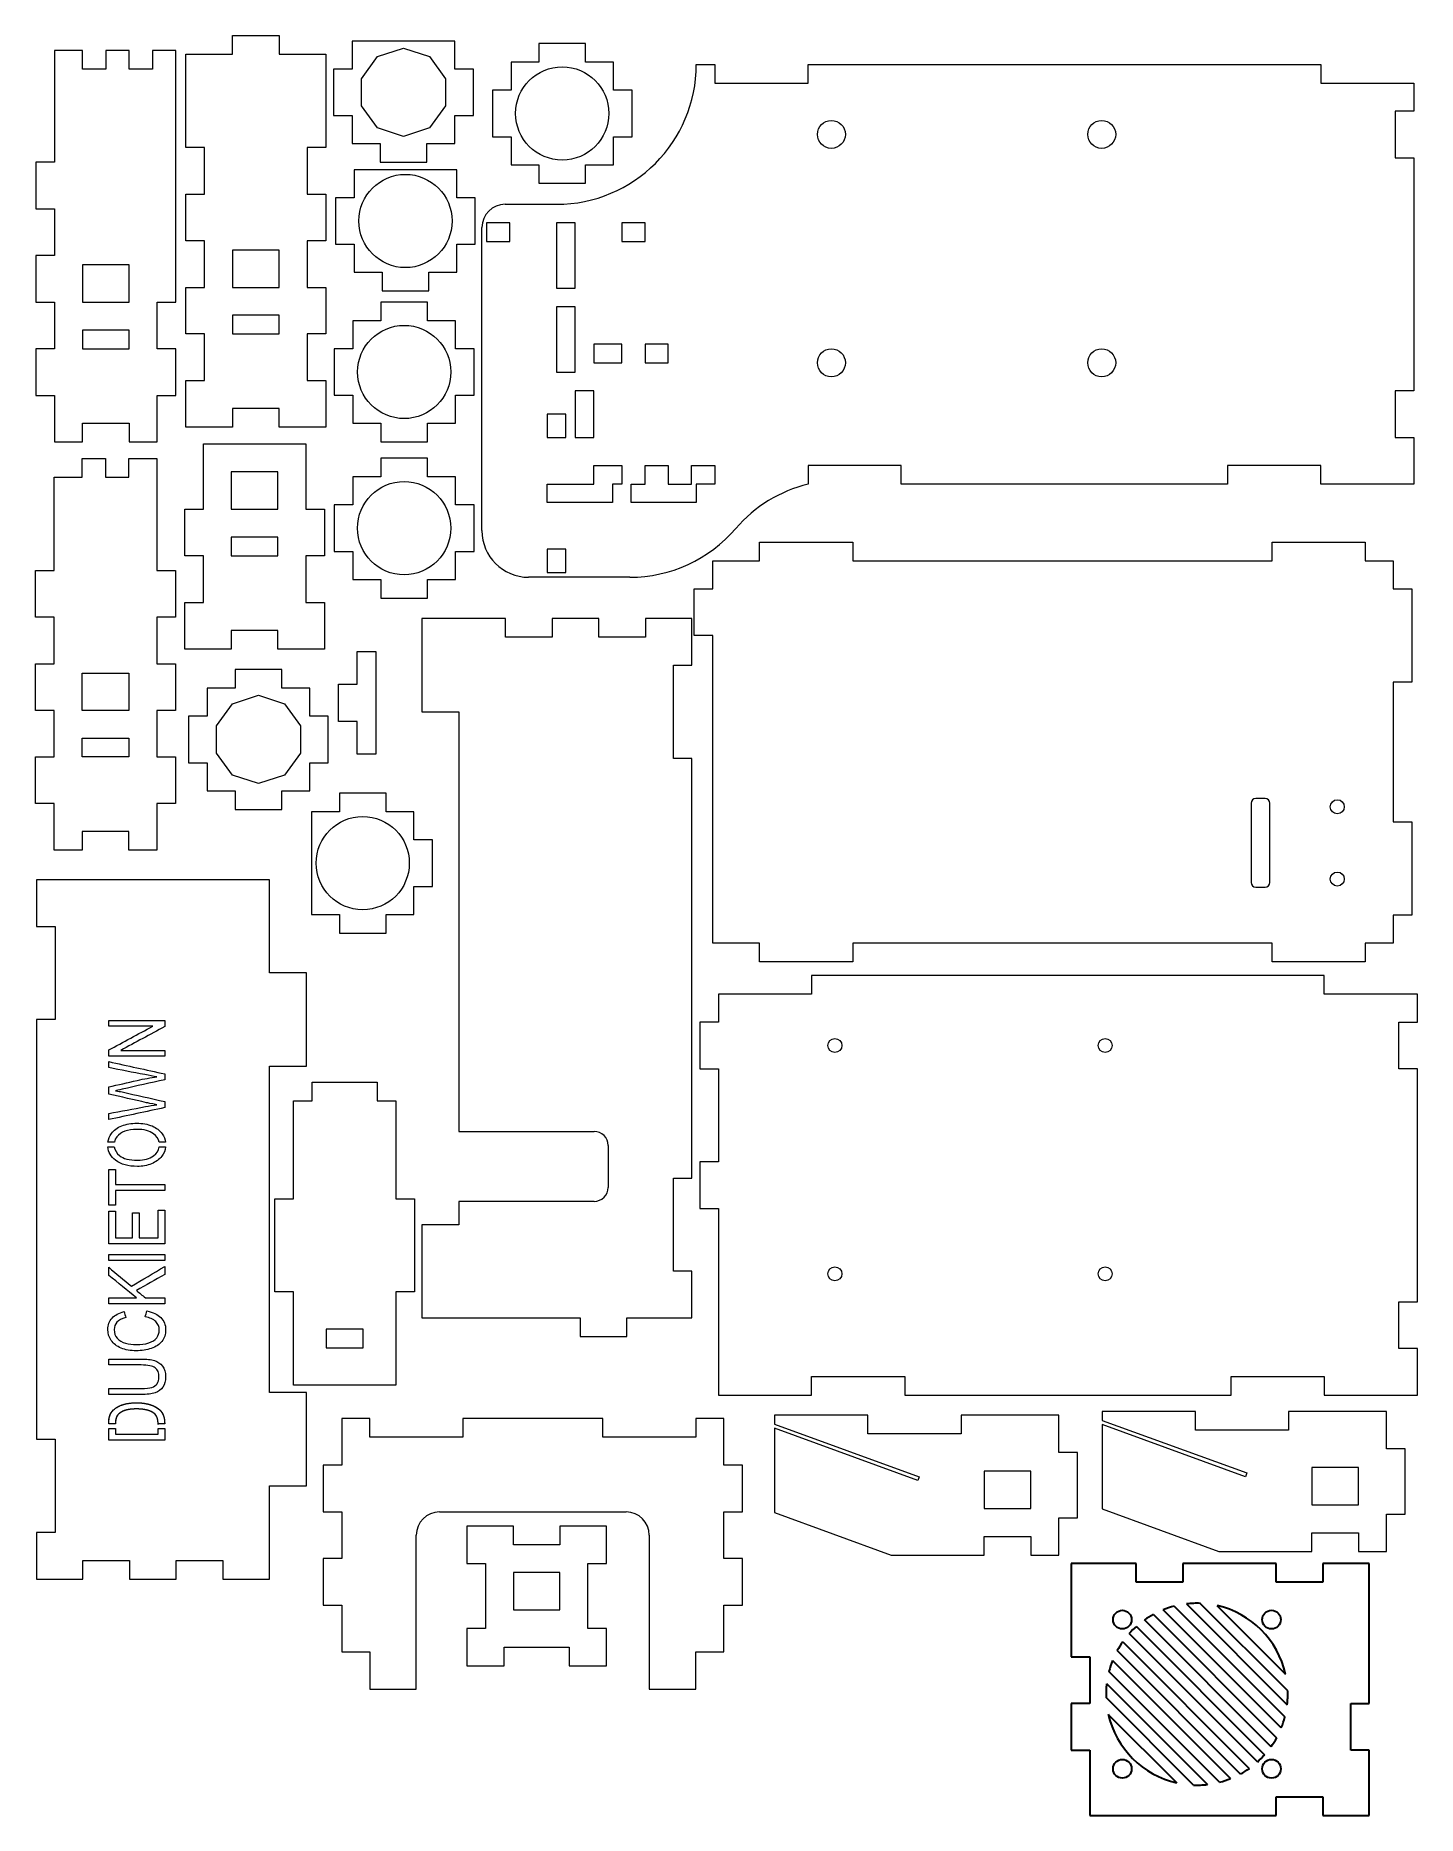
# Model space of a CAD drawing. Header units: millimetres. Extents: x -19 to 277, y -363 to 19.
import ezdxf

# ---------------------------------------------------------------- set-up
doc = ezdxf.new("R2010")
doc.units = ezdxf.units.MM
doc.layers.add('1', color=7, linetype='Continuous', true_color=0xffffff)

msp = doc.modelspace()

# ---------------------------------------------------------------- linework, layer by layer
at = {"layer": '1', "color": 252, "linetype": 'Continuous', "lineweight": 13}
for p, q in [((-9.02, 15.74), (-15.02, 15.74)), ((-15.02, 15.74), (-15.02, -8.26)), ((-15.02, 15.74), (-15.02, -8.26)), ((-9.02, 15.74), (-15.02, 15.74)), ((-9.02, 11.74), (-9.02, 15.74)), ((-9.02, 11.74), (-9.02, 15.74)), ((-4.02, 15.74), (-4.02, 11.74)), ((-4.02, 15.74), (-4.02, 11.74)), ((0.98, 15.74), (-4.02, 15.74)), ((0.98, 15.74), (-4.02, 15.74)), ((0.98, 11.74), (0.98, 15.74)), ((0.98, 11.74), (0.98, 15.74)), ((5.98, 15.74), (5.98, 11.74)), ((5.98, 15.74), (5.98, 11.74)), ((10.98, 15.74), (5.98, 15.74)), ((10.98, 15.74), (5.98, 15.74)), ((10.98, -38.26), (10.98, 15.74)), ((10.98, -38.26), (10.98, 15.74)), ((23.16, 14.91), (23.16, 18.91)), ((23.16, 18.91), (33.16, 18.91)), ((23.16, 18.91), (33.16, 18.91)), ((23.16, 14.91), (23.16, 18.91)), ((33.16, 18.91), (33.16, 14.91)), ((33.16, 18.91), (33.16, 14.91)), ((48.86, 17.74), (48.86, 11.74)), ((70.86, 17.74), (48.86, 17.74)), ((70.86, 17.74), (48.86, 17.74)), ((48.86, 17.74), (48.86, 11.74)), ((54.3, 14.4), (59.86, 16.2)), ((54.3, 14.4), (59.86, 16.2)), ((59.86, 16.2), (65.42, 14.4)), ((59.86, 16.2), (65.42, 14.4)), ((70.86, 11.74), (70.86, 17.74)), ((70.86, 11.74), (70.86, 17.74)), ((98.92, 17.22), (88.92, 17.22)), ((98.92, 17.22), (88.92, 17.22)), ((88.92, 17.22), (88.92, 13.22)), ((88.92, 17.22), (88.92, 13.22)), ((98.92, 13.22), (98.92, 17.22)), ((98.92, 13.22), (98.92, 17.22)), ((-4.02, 11.74), (-9.02, 11.74)), ((-4.02, 11.74), (-9.02, 11.74)), ((5.98, 11.74), (0.98, 11.74)), ((5.98, 11.74), (0.98, 11.74)), ((13.16, 14.91), (23.16, 14.91)), ((13.16, -5.09), (13.16, 14.91)), ((13.16, 14.91), (23.16, 14.91)), ((13.16, -5.09), (13.16, 14.91)), ((33.16, 14.91), (43.16, 14.91)), ((33.16, 14.91), (43.16, 14.91)), ((43.16, 14.91), (43.16, -5.09)), ((43.16, 14.91), (43.16, -5.09)), ((44.86, 11.74), (44.86, 1.74)), ((48.86, 11.74), (44.86, 11.74)), ((48.86, 11.74), (44.86, 11.74)), ((44.86, 11.74), (44.86, 1.74)), ((50.86, 9.67), (54.3, 14.4)), ((50.86, 9.67), (54.3, 14.4)), ((65.42, 14.4), (68.86, 9.67)), ((65.42, 14.4), (68.86, 9.67)), ((74.86, 11.74), (70.86, 11.74)), ((74.86, 11.74), (70.86, 11.74)), ((74.86, 1.74), (74.86, 11.74)), ((74.86, 1.74), (74.86, 11.74)), ((82.92, 13.22), (82.92, 7.22)), ((82.92, 13.22), (82.92, 7.22)), ((88.92, 13.22), (82.92, 13.22)), ((88.92, 13.22), (82.92, 13.22)), ((104.92, 13.22), (98.92, 13.22)), ((104.92, 13.22), (98.92, 13.22)), ((104.92, 7.22), (104.92, 13.22)), ((104.92, 7.22), (104.92, 13.22)), ((122.68, 12.72), (126.68, 12.72)), ((122.68, 12.72), (126.68, 12.72)), ((126.68, 12.72), (126.68, 8.72)), ((126.68, 12.72), (126.68, 8.72)), ((146.68, 8.72), (146.68, 12.72)), ((146.68, 8.72), (146.68, 12.72)), ((146.68, 12.72), (256.68, 12.72)), ((146.68, 12.72), (256.68, 12.72)), ((256.68, 12.72), (256.68, 8.72)), ((256.68, 12.72), (256.68, 8.72)), ((50.86, 3.82), (50.86, 9.67)), ((50.86, 3.82), (50.86, 9.67)), ((68.86, 9.67), (68.86, 3.82)), ((68.86, 9.67), (68.86, 3.82)), ((126.68, 8.72), (146.68, 8.72)), ((126.68, 8.72), (146.68, 8.72)), ((256.68, 8.72), (276.68, 8.72)), ((256.68, 8.72), (276.68, 8.72)), ((276.68, 8.72), (276.68, 2.72)), ((276.68, 8.72), (276.68, 2.72)), ((82.92, 7.22), (78.92, 7.22)), ((82.92, 7.22), (78.92, 7.22)), ((78.92, 7.22), (78.92, -2.78)), ((78.92, 7.22), (78.92, -2.78)), ((108.92, 7.22), (104.92, 7.22)), ((108.92, 7.22), (104.92, 7.22)), ((108.92, -2.78), (108.92, 7.22)), ((108.92, -2.78), (108.92, 7.22)), ((44.86, 1.74), (48.86, 1.74)), ((44.86, 1.74), (48.86, 1.74)), ((48.86, 1.74), (48.86, -4.26)), ((48.86, 1.74), (48.86, -4.26)), ((54.3, -0.91), (50.86, 3.82)), ((54.3, -0.91), (50.86, 3.82)), ((68.86, 3.82), (65.42, -0.91)), ((68.86, 3.82), (65.42, -0.91)), ((70.86, -4.26), (70.86, 1.74)), ((70.86, 1.74), (74.86, 1.74)), ((70.86, 1.74), (74.86, 1.74)), ((70.86, -4.26), (70.86, 1.74)), ((272.68, 2.72), (272.68, -7.28)), ((276.68, 2.72), (272.68, 2.72)), ((272.68, 2.72), (272.68, -7.28)), ((276.68, 2.72), (272.68, 2.72)), ((59.86, -2.72), (54.3, -0.91)), ((59.86, -2.72), (54.3, -0.91)), ((65.42, -0.91), (59.86, -2.72)), ((65.42, -0.91), (59.86, -2.72)), ((78.92, -2.78), (82.92, -2.78)), ((78.92, -2.78), (82.92, -2.78)), ((82.92, -2.78), (82.92, -8.78)), ((82.92, -2.78), (82.92, -8.78)), ((104.92, -2.78), (108.92, -2.78)), ((104.92, -8.78), (104.92, -2.78)), ((104.92, -8.78), (104.92, -2.78)), ((104.92, -2.78), (108.92, -2.78)), ((17.16, -5.09), (13.16, -5.09)), ((17.16, -5.09), (13.16, -5.09)), ((17.16, -15.09), (17.16, -5.09)), ((17.16, -15.09), (17.16, -5.09)), ((39.16, -5.09), (39.16, -15.09)), ((43.16, -5.09), (39.16, -5.09)), ((43.16, -5.09), (39.16, -5.09)), ((39.16, -5.09), (39.16, -15.09)), ((48.86, -4.26), (54.86, -4.26)), ((48.86, -4.26), (54.86, -4.26)), ((54.86, -4.26), (54.86, -8.26)), ((54.86, -4.26), (54.86, -8.26)), ((64.86, -4.26), (70.86, -4.26)), ((64.86, -8.26), (64.86, -4.26)), ((64.86, -4.26), (70.86, -4.26)), ((64.86, -8.26), (64.86, -4.26)), ((272.68, -7.28), (276.68, -7.28)), ((272.68, -7.28), (276.68, -7.28)), ((276.68, -7.28), (276.68, -57.28)), ((276.68, -7.28), (276.68, -57.28)), ((-15.02, -8.26), (-19.02, -8.26)), ((-19.02, -8.26), (-19.02, -18.26)), ((-19.02, -8.26), (-19.02, -18.26)), ((-15.02, -8.26), (-19.02, -8.26)), ((49.26, -9.86), (49.26, -15.86)), ((71.26, -9.86), (49.26, -9.86)), ((71.26, -9.86), (49.26, -9.86)), ((49.26, -9.86), (49.26, -15.86)), ((54.86, -8.26), (64.86, -8.26)), ((54.86, -8.26), (64.86, -8.26)), ((71.26, -15.86), (71.26, -9.86)), ((71.26, -15.86), (71.26, -9.86)), ((82.92, -8.78), (88.92, -8.78)), ((82.92, -8.78), (88.92, -8.78)), ((88.92, -8.78), (88.92, -12.78)), ((88.92, -8.78), (88.92, -12.78)), ((98.92, -12.78), (98.92, -8.78)), ((98.92, -8.78), (104.92, -8.78)), ((98.92, -12.78), (98.92, -8.78)), ((98.92, -8.78), (104.92, -8.78)), ((13.16, -15.09), (17.16, -15.09)), ((13.16, -25.09), (13.16, -15.09)), ((13.16, -15.09), (17.16, -15.09)), ((13.16, -25.09), (13.16, -15.09)), ((39.16, -15.09), (43.16, -15.09)), ((39.16, -15.09), (43.16, -15.09)), ((43.16, -15.09), (43.16, -25.09)), ((43.16, -15.09), (43.16, -25.09)), ((88.92, -12.78), (98.92, -12.78)), ((88.92, -12.78), (98.92, -12.78)), ((-19.02, -18.26), (-15.02, -18.26)), ((-19.02, -18.26), (-15.02, -18.26)), ((-15.02, -18.26), (-15.02, -28.26)), ((-15.02, -18.26), (-15.02, -28.26)), ((45.26, -15.86), (45.26, -25.86)), ((45.26, -15.86), (45.26, -25.86)), ((49.26, -15.86), (45.26, -15.86)), ((49.26, -15.86), (45.26, -15.86)), ((75.26, -15.86), (71.26, -15.86)), ((75.26, -15.86), (71.26, -15.86)), ((75.26, -25.86), (75.26, -15.86)), ((75.26, -25.86), (75.26, -15.86)), ((81.68, -17.28), (92.68, -17.28)), ((81.68, -17.28), (92.68, -17.28)), ((76.68, -87.28), (76.68, -22.28)), ((76.68, -87.28), (76.68, -22.28)), ((82.68, -21.28), (77.68, -21.28)), ((77.68, -21.28), (77.68, -25.28)), ((82.68, -21.28), (77.68, -21.28)), ((77.68, -21.28), (77.68, -25.28)), ((82.68, -25.28), (82.68, -21.28)), ((82.68, -25.28), (82.68, -21.28)), ((96.68, -21.28), (92.68, -21.28)), ((96.68, -21.28), (92.68, -21.28)), ((92.68, -21.28), (92.68, -35.28)), ((92.68, -21.28), (92.68, -35.28)), ((96.68, -35.28), (96.68, -21.28)), ((96.68, -35.28), (96.68, -21.28)), ((111.68, -21.28), (106.68, -21.28)), ((106.68, -21.28), (106.68, -25.28)), ((106.68, -21.28), (106.68, -25.28)), ((111.68, -21.28), (106.68, -21.28)), ((111.68, -25.28), (111.68, -21.28)), ((111.68, -25.28), (111.68, -21.28)), ((17.16, -25.09), (13.16, -25.09)), ((17.16, -25.09), (13.16, -25.09)), ((17.16, -35.09), (17.16, -25.09)), ((17.16, -35.09), (17.16, -25.09)), ((39.16, -25.09), (39.16, -35.09)), ((39.16, -25.09), (39.16, -35.09)), ((43.16, -25.09), (39.16, -25.09)), ((43.16, -25.09), (39.16, -25.09)), ((45.26, -25.86), (49.26, -25.86)), ((45.26, -25.86), (49.26, -25.86)), ((49.26, -25.86), (49.26, -31.86)), ((49.26, -25.86), (49.26, -31.86)), ((71.26, -25.86), (75.26, -25.86)), ((71.26, -31.86), (71.26, -25.86)), ((71.26, -25.86), (75.26, -25.86)), ((71.26, -31.86), (71.26, -25.86)), ((77.68, -25.28), (82.68, -25.28)), ((77.68, -25.28), (82.68, -25.28)), ((106.68, -25.28), (111.68, -25.28)), ((106.68, -25.28), (111.68, -25.28)), ((-15.02, -28.26), (-19.02, -28.26)), ((-19.02, -28.26), (-19.02, -38.26)), ((-15.02, -28.26), (-19.02, -28.26)), ((-19.02, -28.26), (-19.02, -38.26)), ((0.98, -30.26), (-9.02, -30.26)), ((-9.02, -30.26), (-9.02, -38.26)), ((0.98, -30.26), (-9.02, -30.26)), ((-9.02, -30.26), (-9.02, -38.26)), ((0.98, -38.26), (0.98, -30.26)), ((0.98, -38.26), (0.98, -30.26)), ((33.16, -27.09), (23.16, -27.09)), ((23.16, -27.09), (23.16, -35.09)), ((33.16, -27.09), (23.16, -27.09)), ((23.16, -27.09), (23.16, -35.09)), ((33.16, -35.09), (33.16, -27.09)), ((33.16, -35.09), (33.16, -27.09)), ((49.26, -31.86), (55.26, -31.86)), ((49.26, -31.86), (55.26, -31.86)), ((55.26, -31.86), (55.26, -35.86)), ((55.26, -31.86), (55.26, -35.86)), ((65.26, -35.86), (65.26, -31.86)), ((65.26, -35.86), (65.26, -31.86)), ((65.26, -31.86), (71.26, -31.86)), ((65.26, -31.86), (71.26, -31.86)), ((13.16, -45.09), (13.16, -35.09)), ((13.16, -35.09), (17.16, -35.09)), ((13.16, -45.09), (13.16, -35.09)), ((13.16, -35.09), (17.16, -35.09)), ((23.16, -35.09), (33.16, -35.09)), ((23.16, -35.09), (33.16, -35.09)), ((39.16, -35.09), (43.16, -35.09)), ((39.16, -35.09), (43.16, -35.09)), ((43.16, -35.09), (43.16, -45.09)), ((43.16, -35.09), (43.16, -45.09)), ((55.26, -35.86), (65.26, -35.86)), ((55.26, -35.86), (65.26, -35.86)), ((92.68, -35.28), (96.68, -35.28)), ((92.68, -35.28), (96.68, -35.28)), ((-19.02, -38.26), (-15.02, -38.26)), ((-19.02, -38.26), (-15.02, -38.26)), ((-15.02, -38.26), (-15.02, -48.26)), ((-15.02, -38.26), (-15.02, -48.26)), ((-9.02, -38.26), (0.98, -38.26)), ((-9.02, -38.26), (0.98, -38.26)), ((6.98, -38.26), (10.98, -38.26)), ((6.98, -48.26), (6.98, -38.26)), ((6.98, -38.26), (10.98, -38.26)), ((6.98, -48.26), (6.98, -38.26)), ((33.16, -41.09), (23.16, -41.09)), ((23.16, -41.09), (23.16, -45.09)), ((23.16, -41.09), (23.16, -45.09)), ((33.16, -41.09), (23.16, -41.09)), ((33.16, -45.09), (33.16, -41.09)), ((33.16, -45.09), (33.16, -41.09)), ((65, -38.25), (55, -38.25)), ((65, -38.25), (55, -38.25)), ((55, -38.25), (55, -42.25)), ((55, -38.25), (55, -42.25)), ((65, -42.25), (65, -38.25)), ((65, -42.25), (65, -38.25)), ((92.68, -39.28), (92.68, -53.28)), ((96.68, -39.28), (92.68, -39.28)), ((92.68, -39.28), (92.68, -53.28)), ((96.68, -39.28), (92.68, -39.28)), ((96.68, -53.28), (96.68, -39.28)), ((96.68, -53.28), (96.68, -39.28)), ((-9.02, -44.26), (-9.02, -48.26)), ((0.98, -44.26), (-9.02, -44.26)), ((0.98, -44.26), (-9.02, -44.26)), ((-9.02, -44.26), (-9.02, -48.26)), ((0.98, -48.26), (0.98, -44.26)), ((0.98, -48.26), (0.98, -44.26)), ((17.16, -45.09), (13.16, -45.09)), ((17.16, -45.09), (13.16, -45.09)), ((17.16, -55.09), (17.16, -45.09)), ((17.16, -55.09), (17.16, -45.09)), ((23.16, -45.09), (33.16, -45.09)), ((23.16, -45.09), (33.16, -45.09)), ((43.16, -45.09), (39.16, -45.09)), ((43.16, -45.09), (39.16, -45.09)), ((39.16, -45.09), (39.16, -55.09)), ((39.16, -45.09), (39.16, -55.09)), ((49, -42.25), (49, -48.25)), ((49, -42.25), (49, -48.25)), ((55, -42.25), (49, -42.25)), ((55, -42.25), (49, -42.25)), ((71, -42.25), (65, -42.25)), ((71, -42.25), (65, -42.25)), ((71, -48.25), (71, -42.25)), ((71, -48.25), (71, -42.25)), ((-15.02, -48.26), (-19.02, -48.26)), ((-19.02, -48.26), (-19.02, -58.26)), ((-15.02, -48.26), (-19.02, -48.26)), ((-19.02, -48.26), (-19.02, -58.26)), ((-9.02, -48.26), (0.98, -48.26)), ((-9.02, -48.26), (0.98, -48.26)), ((10.98, -48.26), (6.98, -48.26)), ((10.98, -48.26), (6.98, -48.26)), ((10.98, -58.26), (10.98, -48.26)), ((10.98, -58.26), (10.98, -48.26)), ((49, -48.25), (45, -48.25)), ((49, -48.25), (45, -48.25)), ((45, -48.25), (45, -58.25)), ((45, -48.25), (45, -58.25)), ((75, -48.25), (71, -48.25)), ((75, -48.25), (71, -48.25)), ((75, -58.25), (75, -48.25)), ((75, -58.25), (75, -48.25)), ((106.68, -47.28), (100.68, -47.28)), ((100.68, -47.28), (100.68, -51.28)), ((106.68, -47.28), (100.68, -47.28)), ((100.68, -47.28), (100.68, -51.28)), ((106.68, -51.28), (106.68, -47.28)), ((106.68, -51.28), (106.68, -47.28)), ((116.68, -47.28), (111.68, -47.28)), ((111.68, -47.28), (111.68, -51.28)), ((111.68, -47.28), (111.68, -51.28)), ((116.68, -47.28), (111.68, -47.28)), ((116.68, -51.28), (116.68, -47.28)), ((116.68, -51.28), (116.68, -47.28)), ((92.68, -53.28), (96.68, -53.28)), ((92.68, -53.28), (96.68, -53.28)), ((100.68, -51.28), (106.68, -51.28)), ((100.68, -51.28), (106.68, -51.28)), ((111.68, -51.28), (116.68, -51.28)), ((111.68, -51.28), (116.68, -51.28)), ((13.16, -55.09), (17.16, -55.09)), ((13.16, -65.09), (13.16, -55.09)), ((13.16, -55.09), (17.16, -55.09)), ((13.16, -65.09), (13.16, -55.09)), ((39.16, -55.09), (43.16, -55.09)), ((39.16, -55.09), (43.16, -55.09)), ((43.16, -55.09), (43.16, -65.09)), ((43.16, -55.09), (43.16, -65.09)), ((-19.02, -58.26), (-15.02, -58.26)), ((-19.02, -58.26), (-15.02, -58.26)), ((-15.02, -58.26), (-15.02, -68.26)), ((-15.02, -58.26), (-15.02, -68.26)), ((6.98, -58.26), (10.98, -58.26)), ((6.98, -68.26), (6.98, -58.26)), ((6.98, -68.26), (6.98, -58.26)), ((6.98, -58.26), (10.98, -58.26)), ((45, -58.25), (49, -58.25)), ((45, -58.25), (49, -58.25)), ((49, -58.25), (49, -64.25)), ((49, -58.25), (49, -64.25)), ((71, -58.25), (75, -58.25)), ((71, -64.25), (71, -58.25)), ((71, -64.25), (71, -58.25)), ((71, -58.25), (75, -58.25)), ((96.68, -57.28), (96.68, -67.28)), ((96.68, -57.28), (96.68, -67.28)), ((100.68, -57.28), (96.68, -57.28)), ((100.68, -57.28), (96.68, -57.28)), ((100.68, -67.28), (100.68, -57.28)), ((100.68, -67.28), (100.68, -57.28)), ((276.68, -57.28), (272.68, -57.28)), ((272.68, -57.28), (272.68, -67.28)), ((272.68, -57.28), (272.68, -67.28)), ((276.68, -57.28), (272.68, -57.28)), ((-9.02, -64.26), (0.98, -64.26)), ((-9.02, -68.26), (-9.02, -64.26)), ((-9.02, -68.26), (-9.02, -64.26)), ((-9.02, -64.26), (0.98, -64.26)), ((0.98, -64.26), (0.98, -68.26)), ((0.98, -64.26), (0.98, -68.26)), ((23.16, -61.09), (23.16, -65.09)), ((33.16, -61.09), (23.16, -61.09)), ((33.16, -61.09), (23.16, -61.09)), ((23.16, -61.09), (23.16, -65.09)), ((33.16, -65.09), (33.16, -61.09)), ((33.16, -65.09), (33.16, -61.09)), ((49, -64.25), (55, -64.25)), ((49, -64.25), (55, -64.25)), ((55, -64.25), (55, -68.25)), ((55, -64.25), (55, -68.25)), ((65, -68.25), (65, -64.25)), ((65, -64.25), (71, -64.25)), ((65, -68.25), (65, -64.25)), ((65, -64.25), (71, -64.25)), ((90.68, -62.28), (90.68, -67.28)), ((94.68, -62.28), (90.68, -62.28)), ((94.68, -62.28), (90.68, -62.28)), ((90.68, -62.28), (90.68, -67.28)), ((94.68, -67.28), (94.68, -62.28)), ((94.68, -67.28), (94.68, -62.28)), ((-15.02, -68.26), (-9.02, -68.26)), ((-15.02, -68.26), (-9.02, -68.26)), ((0.98, -68.26), (6.98, -68.26)), ((0.98, -68.26), (6.98, -68.26)), ((23.16, -65.09), (13.16, -65.09)), ((23.16, -65.09), (13.16, -65.09)), ((16.9, -82.68), (16.9, -68.68)), ((16.9, -68.68), (38.9, -68.68)), ((16.9, -82.68), (16.9, -68.68)), ((16.9, -68.68), (38.9, -68.68)), ((43.16, -65.09), (33.16, -65.09)), ((43.16, -65.09), (33.16, -65.09)), ((38.9, -68.68), (38.9, -82.68)), ((38.9, -68.68), (38.9, -82.68)), ((55, -68.25), (65, -68.25)), ((55, -68.25), (65, -68.25)), ((90.68, -67.28), (94.68, -67.28)), ((90.68, -67.28), (94.68, -67.28)), ((96.68, -67.28), (100.68, -67.28)), ((96.68, -67.28), (100.68, -67.28)), ((272.68, -67.28), (276.68, -67.28)), ((272.68, -67.28), (276.68, -67.28)), ((276.68, -67.28), (276.68, -77.28)), ((276.68, -67.28), (276.68, -77.28)), ((-9.1, -71.83), (-4.1, -71.83)), ((-9.1, -71.83), (-4.1, -71.83)), ((-9.1, -75.83), (-9.1, -71.83)), ((-9.1, -75.83), (-9.1, -71.83)), ((-4.1, -71.83), (-4.1, -75.83)), ((-4.1, -71.83), (-4.1, -75.83)), ((0.9, -71.83), (6.9, -71.83)), ((0.9, -71.83), (6.9, -71.83)), ((0.9, -75.83), (0.9, -71.83)), ((0.9, -75.83), (0.9, -71.83)), ((6.9, -71.83), (6.9, -95.83)), ((6.9, -71.83), (6.9, -95.83)), ((64.98, -71.75), (54.98, -71.75)), ((64.98, -71.75), (54.98, -71.75)), ((54.98, -71.75), (54.98, -75.75)), ((54.98, -71.75), (54.98, -75.75)), ((64.98, -75.75), (64.98, -71.75)), ((64.98, -75.75), (64.98, -71.75)), ((-15.1, -75.83), (-9.1, -75.83)), ((-15.1, -95.83), (-15.1, -75.83)), ((-15.1, -75.83), (-9.1, -75.83)), ((-15.1, -95.83), (-15.1, -75.83)), ((-4.1, -75.83), (0.9, -75.83)), ((-4.1, -75.83), (0.9, -75.83)), ((22.9, -74.68), (22.9, -82.68)), ((32.9, -74.68), (22.9, -74.68)), ((32.9, -74.68), (22.9, -74.68)), ((22.9, -74.68), (22.9, -82.68)), ((32.9, -82.68), (32.9, -74.68)), ((32.9, -82.68), (32.9, -74.68)), ((48.98, -75.75), (48.98, -81.75)), ((48.98, -75.75), (48.98, -81.75)), ((54.98, -75.75), (48.98, -75.75)), ((54.98, -75.75), (48.98, -75.75)), ((70.98, -75.75), (64.98, -75.75)), ((70.98, -75.75), (64.98, -75.75)), ((70.98, -81.75), (70.98, -75.75)), ((70.98, -81.75), (70.98, -75.75)), ((100.68, -73.28), (106.68, -73.28)), ((100.68, -77.28), (100.68, -73.28)), ((100.68, -77.28), (100.68, -73.28)), ((100.68, -73.28), (106.68, -73.28)), ((106.68, -73.28), (106.68, -77.28)), ((106.68, -73.28), (106.68, -77.28)), ((111.68, -77.28), (111.68, -73.28)), ((111.68, -77.28), (111.68, -73.28)), ((111.68, -73.28), (116.68, -73.28)), ((111.68, -73.28), (116.68, -73.28)), ((116.68, -73.28), (116.68, -77.28)), ((116.68, -73.28), (116.68, -77.28)), ((121.68, -77.28), (121.68, -73.28)), ((121.68, -77.28), (121.68, -73.28)), ((121.68, -73.28), (126.68, -73.28)), ((121.68, -73.28), (126.68, -73.28)), ((126.68, -73.28), (126.68, -77.28)), ((126.68, -73.28), (126.68, -77.28)), ((146.68, -73.28), (146.68, -77.28)), ((166.68, -73.28), (146.68, -73.28)), ((146.68, -73.28), (146.68, -77.28)), ((166.68, -73.28), (146.68, -73.28)), ((166.68, -77.28), (166.68, -73.28)), ((166.68, -77.28), (166.68, -73.28)), ((256.68, -73.28), (236.68, -73.28)), ((236.68, -73.28), (236.68, -77.28)), ((236.68, -73.28), (236.68, -77.28)), ((256.68, -73.28), (236.68, -73.28)), ((256.68, -77.28), (256.68, -73.28)), ((256.68, -77.28), (256.68, -73.28)), ((90.68, -81.28), (90.68, -77.28)), ((90.68, -77.28), (100.68, -77.28)), ((90.68, -81.28), (90.68, -77.28)), ((90.68, -77.28), (100.68, -77.28)), ((106.68, -77.28), (104.68, -77.28)), ((106.68, -77.28), (104.68, -77.28)), ((104.68, -77.28), (104.68, -81.28)), ((104.68, -77.28), (104.68, -81.28)), ((108.68, -81.28), (108.68, -77.28)), ((108.68, -77.28), (111.68, -77.28)), ((108.68, -81.28), (108.68, -77.28)), ((108.68, -77.28), (111.68, -77.28)), ((116.68, -77.28), (121.68, -77.28)), ((116.68, -77.28), (121.68, -77.28)), ((122.68, -77.28), (122.68, -81.28)), ((126.68, -77.28), (122.68, -77.28)), ((126.68, -77.28), (122.68, -77.28)), ((122.68, -77.28), (122.68, -81.28)), ((236.68, -77.28), (166.68, -77.28)), ((236.68, -77.28), (166.68, -77.28)), ((276.68, -77.28), (256.68, -77.28)), ((276.68, -77.28), (256.68, -77.28)), ((12.9, -82.68), (16.9, -82.68)), ((12.9, -92.68), (12.9, -82.68)), ((12.9, -92.68), (12.9, -82.68)), ((12.9, -82.68), (16.9, -82.68)), ((22.9, -82.68), (32.9, -82.68)), ((22.9, -82.68), (32.9, -82.68)), ((38.9, -82.68), (42.9, -82.68)), ((38.9, -82.68), (42.9, -82.68)), ((42.9, -82.68), (42.9, -92.68)), ((42.9, -82.68), (42.9, -92.68)), ((48.98, -81.75), (44.98, -81.75)), ((48.98, -81.75), (44.98, -81.75)), ((44.98, -81.75), (44.98, -91.75)), ((44.98, -81.75), (44.98, -91.75)), ((74.98, -81.75), (70.98, -81.75)), ((74.98, -81.75), (70.98, -81.75)), ((74.98, -91.75), (74.98, -81.75)), ((74.98, -91.75), (74.98, -81.75)), ((104.68, -81.28), (90.68, -81.28)), ((104.68, -81.28), (90.68, -81.28)), ((122.68, -81.28), (108.68, -81.28)), ((122.68, -81.28), (108.68, -81.28)), ((22.9, -88.68), (22.9, -92.68)), ((22.9, -88.68), (22.9, -92.68)), ((32.9, -88.68), (22.9, -88.68)), ((32.9, -88.68), (22.9, -88.68)), ((32.9, -92.68), (32.9, -88.68)), ((32.9, -92.68), (32.9, -88.68)), ((90.68, -91.28), (90.68, -96.28)), ((94.68, -91.28), (90.68, -91.28)), ((94.68, -91.28), (90.68, -91.28)), ((90.68, -91.28), (90.68, -96.28)), ((94.68, -96.28), (94.68, -91.28)), ((94.68, -96.28), (94.68, -91.28)), ((136.24, -89.76), (156.24, -89.76)), ((136.24, -93.76), (136.24, -89.76)), ((136.24, -89.76), (156.24, -89.76)), ((136.24, -93.76), (136.24, -89.76)), ((156.24, -89.76), (156.24, -93.76)), ((156.24, -89.76), (156.24, -93.76)), ((246.24, -93.76), (246.24, -89.76)), ((246.24, -89.76), (266.24, -89.76)), ((246.24, -89.76), (266.24, -89.76)), ((246.24, -93.76), (246.24, -89.76)), ((266.24, -89.76), (266.24, -93.76)), ((266.24, -89.76), (266.24, -93.76)), ((16.9, -92.68), (12.9, -92.68)), ((16.9, -92.68), (12.9, -92.68)), ((16.9, -102.68), (16.9, -92.68)), ((16.9, -102.68), (16.9, -92.68)), ((22.9, -92.68), (32.9, -92.68)), ((22.9, -92.68), (32.9, -92.68)), ((38.9, -92.68), (38.9, -102.68)), ((42.9, -92.68), (38.9, -92.68)), ((38.9, -92.68), (38.9, -102.68)), ((42.9, -92.68), (38.9, -92.68)), ((44.98, -91.75), (48.98, -91.75)), ((44.98, -91.75), (48.98, -91.75)), ((48.98, -91.75), (48.98, -97.75)), ((48.98, -91.75), (48.98, -97.75)), ((70.98, -91.75), (74.98, -91.75)), ((70.98, -97.75), (70.98, -91.75)), ((70.98, -97.75), (70.98, -91.75)), ((70.98, -91.75), (74.98, -91.75)), ((126.24, -99.76), (126.24, -93.76)), ((126.24, -99.76), (126.24, -93.76)), ((126.24, -93.76), (136.24, -93.76)), ((126.24, -93.76), (136.24, -93.76)), ((156.24, -93.76), (246.24, -93.76)), ((156.24, -93.76), (246.24, -93.76)), ((266.24, -93.76), (272.24, -93.76)), ((266.24, -93.76), (272.24, -93.76)), ((272.24, -93.76), (272.24, -99.76)), ((272.24, -93.76), (272.24, -99.76)), ((-19.1, -105.83), (-19.1, -95.83)), ((-19.1, -105.83), (-19.1, -95.83)), ((-19.1, -95.83), (-15.1, -95.83)), ((-19.1, -95.83), (-15.1, -95.83)), ((6.9, -95.83), (10.9, -95.83)), ((6.9, -95.83), (10.9, -95.83)), ((10.9, -95.83), (10.9, -105.83)), ((10.9, -95.83), (10.9, -105.83)), ((48.98, -97.75), (54.98, -97.75)), ((48.98, -97.75), (54.98, -97.75)), ((54.98, -97.75), (54.98, -101.75)), ((54.98, -97.75), (54.98, -101.75)), ((64.98, -101.75), (64.98, -97.75)), ((64.98, -97.75), (70.98, -97.75)), ((64.98, -101.75), (64.98, -97.75)), ((64.98, -97.75), (70.98, -97.75)), ((108.4, -97.28), (86.68, -97.28)), ((108.4, -97.28), (86.68, -97.28)), ((90.68, -96.28), (94.68, -96.28)), ((90.68, -96.28), (94.68, -96.28)), ((12.9, -112.68), (12.9, -102.68)), ((12.9, -102.68), (16.9, -102.68)), ((12.9, -102.68), (16.9, -102.68)), ((12.9, -112.68), (12.9, -102.68)), ((38.9, -102.68), (42.9, -102.68)), ((38.9, -102.68), (42.9, -102.68)), ((42.9, -102.68), (42.9, -112.68)), ((42.9, -102.68), (42.9, -112.68)), ((54.98, -101.75), (64.98, -101.75)), ((54.98, -101.75), (64.98, -101.75)), ((122.24, -99.76), (126.24, -99.76)), ((122.24, -109.76), (122.24, -99.76)), ((122.24, -99.76), (126.24, -99.76)), ((122.24, -109.76), (122.24, -99.76)), ((272.24, -99.76), (276.24, -99.76)), ((272.24, -99.76), (276.24, -99.76)), ((276.24, -99.76), (276.24, -119.76)), ((276.24, -99.76), (276.24, -119.76)), ((-15.1, -105.83), (-19.1, -105.83)), ((-15.1, -105.83), (-19.1, -105.83)), ((-15.1, -115.83), (-15.1, -105.83)), ((-15.1, -115.83), (-15.1, -105.83)), ((10.9, -105.83), (6.9, -105.83)), ((10.9, -105.83), (6.9, -105.83)), ((6.9, -105.83), (6.9, -115.83)), ((6.9, -105.83), (6.9, -115.83)), ((81.76, -106.16), (63.76, -106.16)), ((63.76, -106.16), (63.76, -126.16)), ((81.76, -106.16), (63.76, -106.16)), ((63.76, -106.16), (63.76, -126.16)), ((81.76, -110.16), (81.76, -106.16)), ((81.76, -110.16), (81.76, -106.16)), ((101.76, -106.16), (91.76, -106.16)), ((91.76, -106.16), (91.76, -110.16)), ((101.76, -106.16), (91.76, -106.16)), ((91.76, -106.16), (91.76, -110.16)), ((101.76, -110.16), (101.76, -106.16)), ((101.76, -110.16), (101.76, -106.16)), ((121.76, -106.16), (111.76, -106.16)), ((111.76, -106.16), (111.76, -110.16)), ((121.76, -106.16), (111.76, -106.16)), ((111.76, -106.16), (111.76, -110.16)), ((121.76, -116.16), (121.76, -106.16)), ((121.76, -116.16), (121.76, -106.16)), ((32.9, -108.68), (22.9, -108.68)), ((22.9, -108.68), (22.9, -112.68)), ((22.9, -108.68), (22.9, -112.68)), ((32.9, -108.68), (22.9, -108.68)), ((32.9, -112.68), (32.9, -108.68)), ((32.9, -112.68), (32.9, -108.68)), ((91.76, -110.16), (81.76, -110.16)), ((91.76, -110.16), (81.76, -110.16)), ((111.76, -110.16), (101.76, -110.16)), ((111.76, -110.16), (101.76, -110.16)), ((126.24, -109.76), (122.24, -109.76)), ((126.24, -109.76), (122.24, -109.76)), ((126.24, -175.76), (126.24, -109.76)), ((126.24, -175.76), (126.24, -109.76)), ((22.9, -112.68), (12.9, -112.68)), ((22.9, -112.68), (12.9, -112.68)), ((42.9, -112.68), (32.9, -112.68)), ((42.9, -112.68), (32.9, -112.68)), ((49.92, -120.23), (49.92, -113.23)), ((49.92, -113.23), (53.92, -113.23)), ((49.92, -120.23), (49.92, -113.23)), ((49.92, -113.23), (53.92, -113.23)), ((53.92, -113.23), (53.92, -135.23)), ((53.92, -113.23), (53.92, -135.23)), ((-19.1, -115.83), (-15.1, -115.83)), ((-19.1, -115.83), (-15.1, -115.83)), ((-19.1, -125.83), (-19.1, -115.83)), ((-19.1, -125.83), (-19.1, -115.83)), ((-9.1, -117.83), (0.9, -117.83)), ((-9.1, -125.83), (-9.1, -117.83)), ((-9.1, -125.83), (-9.1, -117.83)), ((-9.1, -117.83), (0.9, -117.83)), ((0.9, -117.83), (0.9, -125.83)), ((0.9, -117.83), (0.9, -125.83)), ((6.9, -115.83), (10.9, -115.83)), ((6.9, -115.83), (10.9, -115.83)), ((10.9, -115.83), (10.9, -125.83)), ((10.9, -115.83), (10.9, -125.83)), ((23.72, -117.07), (23.72, -121.07)), ((23.72, -117.07), (23.72, -121.07)), ((33.72, -117.07), (23.72, -117.07)), ((33.72, -117.07), (23.72, -117.07)), ((33.72, -121.07), (33.72, -117.07)), ((33.72, -121.07), (33.72, -117.07)), ((117.76, -116.16), (121.76, -116.16)), ((117.76, -136.16), (117.76, -116.16)), ((117.76, -116.16), (121.76, -116.16)), ((117.76, -136.16), (117.76, -116.16)), ((23.72, -121.07), (17.72, -121.07)), ((17.72, -121.07), (17.72, -127.07)), ((23.72, -121.07), (17.72, -121.07)), ((17.72, -121.07), (17.72, -127.07)), ((39.72, -121.07), (33.72, -121.07)), ((39.72, -121.07), (33.72, -121.07)), ((39.72, -127.07), (39.72, -121.07)), ((39.72, -127.07), (39.72, -121.07)), ((45.92, -120.23), (49.92, -120.23)), ((45.92, -120.23), (49.92, -120.23)), ((45.92, -128.23), (45.92, -120.23)), ((45.92, -128.23), (45.92, -120.23)), ((272.24, -119.76), (272.24, -149.76)), ((272.24, -119.76), (272.24, -149.76)), ((276.24, -119.76), (272.24, -119.76)), ((276.24, -119.76), (272.24, -119.76)), ((-15.1, -125.83), (-19.1, -125.83)), ((-15.1, -125.83), (-19.1, -125.83)), ((-15.1, -135.83), (-15.1, -125.83)), ((-15.1, -135.83), (-15.1, -125.83)), ((0.9, -125.83), (-9.1, -125.83)), ((0.9, -125.83), (-9.1, -125.83)), ((10.9, -125.83), (6.9, -125.83)), ((6.9, -125.83), (6.9, -135.83)), ((6.9, -125.83), (6.9, -135.83)), ((10.9, -125.83), (6.9, -125.83)), ((19.72, -129.14), (23.16, -124.41)), ((19.72, -129.14), (23.16, -124.41)), ((23.16, -124.41), (28.72, -122.6)), ((23.16, -124.41), (28.72, -122.6)), ((28.72, -122.6), (34.28, -124.41)), ((28.72, -122.6), (34.28, -124.41)), ((34.28, -124.41), (37.72, -129.14)), ((34.28, -124.41), (37.72, -129.14)), ((13.72, -127.07), (13.72, -137.07)), ((13.72, -127.07), (13.72, -137.07)), ((17.72, -127.07), (13.72, -127.07)), ((17.72, -127.07), (13.72, -127.07)), ((19.72, -134.99), (19.72, -129.14)), ((19.72, -134.99), (19.72, -129.14)), ((37.72, -129.14), (37.72, -134.99)), ((37.72, -129.14), (37.72, -134.99)), ((43.72, -127.07), (39.72, -127.07)), ((43.72, -127.07), (39.72, -127.07)), ((43.72, -137.07), (43.72, -127.07)), ((43.72, -137.07), (43.72, -127.07)), ((49.92, -128.23), (45.92, -128.23)), ((49.92, -128.23), (45.92, -128.23)), ((49.92, -135.23), (49.92, -128.23)), ((49.92, -135.23), (49.92, -128.23)), ((63.76, -126.16), (71.76, -126.16)), ((63.76, -126.16), (71.76, -126.16)), ((71.76, -126.16), (71.76, -216.16)), ((71.76, -126.16), (71.76, -216.16)), ((-9.1, -135.83), (-9.1, -131.83)), ((-9.1, -131.83), (0.9, -131.83)), ((-9.1, -135.83), (-9.1, -131.83)), ((-9.1, -131.83), (0.9, -131.83)), ((0.9, -131.83), (0.9, -135.83)), ((0.9, -131.83), (0.9, -135.83)), ((-19.1, -135.83), (-15.1, -135.83)), ((-19.1, -145.83), (-19.1, -135.83)), ((-19.1, -135.83), (-15.1, -135.83)), ((-19.1, -145.83), (-19.1, -135.83)), ((0.9, -135.83), (-9.1, -135.83)), ((0.9, -135.83), (-9.1, -135.83)), ((6.9, -135.83), (10.9, -135.83)), ((6.9, -135.83), (10.9, -135.83)), ((10.9, -135.83), (10.9, -145.83)), ((10.9, -135.83), (10.9, -145.83)), ((13.72, -137.07), (17.72, -137.07)), ((13.72, -137.07), (17.72, -137.07)), ((17.72, -137.07), (17.72, -143.07)), ((17.72, -137.07), (17.72, -143.07)), ((23.16, -139.72), (19.72, -134.99)), ((23.16, -139.72), (19.72, -134.99)), ((37.72, -134.99), (34.28, -139.72)), ((37.72, -134.99), (34.28, -139.72)), ((39.72, -143.07), (39.72, -137.07)), ((39.72, -137.07), (43.72, -137.07)), ((39.72, -137.07), (43.72, -137.07)), ((39.72, -143.07), (39.72, -137.07)), ((53.92, -135.23), (49.92, -135.23)), ((53.92, -135.23), (49.92, -135.23)), ((121.76, -136.16), (117.76, -136.16)), ((121.76, -136.16), (117.76, -136.16)), ((121.76, -226.16), (121.76, -136.16)), ((121.76, -226.16), (121.76, -136.16)), ((28.72, -141.53), (23.16, -139.72)), ((28.72, -141.53), (23.16, -139.72)), ((34.28, -139.72), (28.72, -141.53)), ((34.28, -139.72), (28.72, -141.53)), ((17.72, -143.07), (23.72, -143.07)), ((17.72, -143.07), (23.72, -143.07)), ((23.72, -143.07), (23.72, -147.07)), ((23.72, -143.07), (23.72, -147.07)), ((33.72, -147.07), (33.72, -143.07)), ((33.72, -147.07), (33.72, -143.07)), ((33.72, -143.07), (39.72, -143.07)), ((33.72, -143.07), (39.72, -143.07)), ((56.1, -143.6), (46.1, -143.6)), ((46.1, -143.6), (46.1, -147.6)), ((46.1, -143.6), (46.1, -147.6)), ((56.1, -143.6), (46.1, -143.6)), ((56.1, -147.6), (56.1, -143.6)), ((56.1, -147.6), (56.1, -143.6)), ((244.74, -144.76), (242.74, -144.76)), ((244.74, -144.76), (242.74, -144.76)), ((-15.1, -145.83), (-19.1, -145.83)), ((-15.1, -145.83), (-19.1, -145.83)), ((-15.1, -155.83), (-15.1, -145.83)), ((-15.1, -155.83), (-15.1, -145.83)), ((6.9, -145.83), (6.9, -155.83)), ((6.9, -145.83), (6.9, -155.83)), ((10.9, -145.83), (6.9, -145.83)), ((10.9, -145.83), (6.9, -145.83)), ((23.72, -147.07), (33.72, -147.07)), ((23.72, -147.07), (33.72, -147.07)), ((40.1, -147.6), (40.1, -169.6)), ((46.1, -147.6), (40.1, -147.6)), ((40.1, -147.6), (40.1, -169.6)), ((46.1, -147.6), (40.1, -147.6)), ((62.1, -147.6), (56.1, -147.6)), ((62.1, -147.6), (56.1, -147.6)), ((62.1, -153.6), (62.1, -147.6)), ((62.1, -153.6), (62.1, -147.6)), ((241.74, -145.76), (241.74, -162.76)), ((241.74, -145.76), (241.74, -162.76)), ((245.74, -162.76), (245.74, -145.76)), ((245.74, -162.76), (245.74, -145.76)), ((-9.1, -151.83), (-9.1, -155.83)), ((-9.1, -151.83), (-9.1, -155.83)), ((0.9, -151.83), (-9.1, -151.83)), ((0.9, -151.83), (-9.1, -151.83)), ((0.9, -155.83), (0.9, -151.83)), ((0.9, -155.83), (0.9, -151.83)), ((272.24, -149.76), (276.24, -149.76)), ((272.24, -149.76), (276.24, -149.76)), ((276.24, -149.76), (276.24, -169.76)), ((276.24, -149.76), (276.24, -169.76)), ((-9.1, -155.83), (-15.1, -155.83)), ((-9.1, -155.83), (-15.1, -155.83)), ((6.9, -155.83), (0.9, -155.83)), ((6.9, -155.83), (0.9, -155.83)), ((66.1, -153.6), (62.1, -153.6)), ((66.1, -153.6), (62.1, -153.6)), ((66.1, -163.6), (66.1, -153.6)), ((66.1, -163.6), (66.1, -153.6)), ((-18.93, -162.16), (-18.93, -172.16)), ((-18.93, -162.16), (-18.93, -172.16)), ((31.07, -162.16), (-18.93, -162.16)), ((31.07, -162.16), (-18.93, -162.16)), ((31.07, -182.16), (31.07, -162.16)), ((31.07, -182.16), (31.07, -162.16)), ((62.1, -163.6), (66.1, -163.6)), ((62.1, -169.6), (62.1, -163.6)), ((62.1, -169.6), (62.1, -163.6)), ((62.1, -163.6), (66.1, -163.6)), ((242.74, -163.76), (244.74, -163.76)), ((242.74, -163.76), (244.74, -163.76)), ((40.1, -169.6), (46.1, -169.6)), ((40.1, -169.6), (46.1, -169.6)), ((46.1, -169.6), (46.1, -173.6)), ((46.1, -169.6), (46.1, -173.6)), ((56.1, -173.6), (56.1, -169.6)), ((56.1, -173.6), (56.1, -169.6)), ((56.1, -169.6), (62.1, -169.6)), ((56.1, -169.6), (62.1, -169.6)), ((276.24, -169.76), (272.24, -169.76)), ((276.24, -169.76), (272.24, -169.76)), ((272.24, -169.76), (272.24, -175.76)), ((272.24, -169.76), (272.24, -175.76)), ((-18.93, -172.16), (-14.93, -172.16)), ((-18.93, -172.16), (-14.93, -172.16)), ((-14.93, -172.16), (-14.93, -192.16)), ((-14.93, -172.16), (-14.93, -192.16)), ((46.1, -173.6), (56.1, -173.6)), ((46.1, -173.6), (56.1, -173.6)), ((136.24, -175.76), (126.24, -175.76)), ((136.24, -175.76), (126.24, -175.76)), ((136.24, -179.76), (136.24, -175.76)), ((136.24, -179.76), (136.24, -175.76)), ((246.24, -175.76), (156.24, -175.76)), ((246.24, -175.76), (156.24, -175.76)), ((156.24, -175.76), (156.24, -179.76)), ((156.24, -175.76), (156.24, -179.76)), ((246.24, -179.76), (246.24, -175.76)), ((246.24, -179.76), (246.24, -175.76)), ((266.24, -175.76), (266.24, -179.76)), ((266.24, -175.76), (266.24, -179.76)), ((272.24, -175.76), (266.24, -175.76)), ((272.24, -175.76), (266.24, -175.76)), ((39.07, -182.16), (31.07, -182.16)), ((39.07, -182.16), (31.07, -182.16)), ((39.07, -202.16), (39.07, -182.16)), ((39.07, -202.16), (39.07, -182.16)), ((156.24, -179.76), (136.24, -179.76)), ((156.24, -179.76), (136.24, -179.76)), ((257.43, -182.71), (147.43, -182.71)), ((147.43, -182.71), (147.43, -186.71)), ((257.43, -182.71), (147.43, -182.71)), ((147.43, -182.71), (147.43, -186.71)), ((266.24, -179.76), (246.24, -179.76)), ((266.24, -179.76), (246.24, -179.76)), ((257.43, -186.71), (257.43, -182.71)), ((257.43, -186.71), (257.43, -182.71)), ((127.43, -186.71), (127.43, -192.71)), ((127.43, -186.71), (127.43, -192.71)), ((147.43, -186.71), (127.43, -186.71)), ((147.43, -186.71), (127.43, -186.71)), ((277.43, -186.71), (257.43, -186.71)), ((277.43, -186.71), (257.43, -186.71)), ((277.43, -192.71), (277.43, -186.71)), ((277.43, -192.71), (277.43, -186.71)), ((-14.93, -192.16), (-18.93, -192.16)), ((-18.93, -192.16), (-18.93, -282.16)), ((-14.93, -192.16), (-18.93, -192.16)), ((-18.93, -192.16), (-18.93, -282.16)), ((127.43, -192.71), (123.43, -192.71)), ((123.43, -192.71), (123.43, -202.71)), ((127.43, -192.71), (123.43, -192.71)), ((123.43, -192.71), (123.43, -202.71)), ((273.43, -192.71), (277.43, -192.71)), ((273.43, -202.71), (273.43, -192.71)), ((273.43, -202.71), (273.43, -192.71)), ((273.43, -192.71), (277.43, -192.71)), ((31.07, -202.16), (39.07, -202.16)), ((31.07, -272.16), (31.07, -202.16)), ((31.07, -202.16), (39.07, -202.16)), ((31.07, -272.16), (31.07, -202.16)), ((40.22, -205.58), (54.22, -205.58)), ((40.22, -209.58), (40.22, -205.58)), ((40.22, -205.58), (54.22, -205.58)), ((40.22, -209.58), (40.22, -205.58)), ((54.22, -205.58), (54.22, -209.58)), ((54.22, -205.58), (54.22, -209.58)), ((123.43, -202.71), (127.43, -202.71)), ((123.43, -202.71), (127.43, -202.71)), ((127.43, -202.71), (127.43, -222.71)), ((127.43, -202.71), (127.43, -222.71)), ((277.43, -202.71), (273.43, -202.71)), ((277.43, -202.71), (273.43, -202.71)), ((277.43, -252.71), (277.43, -202.71)), ((277.43, -252.71), (277.43, -202.71)), ((36.22, -230.58), (36.22, -209.58)), ((36.22, -209.58), (40.22, -209.58)), ((36.22, -230.58), (36.22, -209.58)), ((36.22, -209.58), (40.22, -209.58)), ((54.22, -209.58), (58.22, -209.58)), ((54.22, -209.58), (58.22, -209.58)), ((58.22, -209.58), (58.22, -230.58)), ((58.22, -209.58), (58.22, -230.58)), ((71.76, -216.16), (100.76, -216.16)), ((71.76, -216.16), (100.76, -216.16)), ((-3.59, -219.46), (-2.21, -219.46)), ((-3.59, -219.46), (-2.21, -219.46)), ((-2.19, -218.46), (-3.57, -218.46)), ((-2.19, -218.46), (-3.57, -218.46)), ((8.77, -218.46), (7.4, -218.46)), ((8.77, -218.46), (7.4, -218.46)), ((7.42, -219.46), (8.79, -219.46)), ((7.42, -219.46), (8.79, -219.46)), ((103.76, -219.16), (103.76, -228.16)), ((103.76, -219.16), (103.76, -228.16)), ((123.43, -222.71), (123.43, -232.71)), ((123.43, -222.71), (123.43, -232.71)), ((127.43, -222.71), (123.43, -222.71)), ((127.43, -222.71), (123.43, -222.71)), ((117.76, -246.16), (117.76, -226.16)), ((117.76, -226.16), (121.76, -226.16)), ((117.76, -246.16), (117.76, -226.16)), ((117.76, -226.16), (121.76, -226.16)), ((32.22, -250.58), (32.22, -230.58)), ((32.22, -230.58), (36.22, -230.58)), ((32.22, -250.58), (32.22, -230.58)), ((32.22, -230.58), (36.22, -230.58)), ((58.22, -230.58), (62.22, -230.58)), ((58.22, -230.58), (62.22, -230.58)), ((62.22, -230.58), (62.22, -250.58)), ((62.22, -230.58), (62.22, -250.58)), ((71.76, -231.16), (71.76, -236.16)), ((100.76, -231.16), (71.76, -231.16)), ((100.76, -231.16), (71.76, -231.16)), ((71.76, -231.16), (71.76, -236.16)), ((123.43, -232.71), (127.43, -232.71)), ((123.43, -232.71), (127.43, -232.71)), ((127.43, -232.71), (127.43, -272.71)), ((127.43, -232.71), (127.43, -272.71)), ((63.76, -236.16), (63.76, -256.16)), ((71.76, -236.16), (63.76, -236.16)), ((71.76, -236.16), (63.76, -236.16)), ((63.76, -236.16), (63.76, -256.16)), ((121.76, -246.16), (117.76, -246.16)), ((121.76, -246.16), (117.76, -246.16)), ((121.76, -256.16), (121.76, -246.16)), ((121.76, -256.16), (121.76, -246.16)), ((36.22, -250.58), (32.22, -250.58)), ((36.22, -250.58), (32.22, -250.58)), ((36.22, -270.58), (36.22, -250.58)), ((36.22, -270.58), (36.22, -250.58)), ((58.22, -250.58), (58.22, -270.58)), ((62.22, -250.58), (58.22, -250.58)), ((62.22, -250.58), (58.22, -250.58)), ((58.22, -250.58), (58.22, -270.58)), ((273.43, -252.71), (277.43, -252.71)), ((273.43, -252.71), (277.43, -252.71)), ((273.43, -262.71), (273.43, -252.71)), ((273.43, -262.71), (273.43, -252.71)), ((51.22, -258.58), (43.22, -258.58)), ((43.22, -258.58), (43.22, -262.58)), ((51.22, -258.58), (43.22, -258.58)), ((43.22, -258.58), (43.22, -262.58)), ((51.22, -262.58), (51.22, -258.58)), ((51.22, -262.58), (51.22, -258.58)), ((63.76, -256.16), (97.76, -256.16)), ((63.76, -256.16), (97.76, -256.16)), ((97.76, -256.16), (97.76, -260.16)), ((97.76, -256.16), (97.76, -260.16)), ((107.76, -256.16), (121.76, -256.16)), ((107.76, -256.16), (121.76, -256.16)), ((107.76, -260.16), (107.76, -256.16)), ((107.76, -260.16), (107.76, -256.16)), ((43.22, -262.58), (51.22, -262.58)), ((43.22, -262.58), (51.22, -262.58)), ((97.76, -260.16), (107.76, -260.16)), ((97.76, -260.16), (107.76, -260.16)), ((277.43, -262.71), (273.43, -262.71)), ((277.43, -262.71), (273.43, -262.71)), ((277.43, -272.71), (277.43, -262.71)), ((277.43, -272.71), (277.43, -262.71)), ((58.22, -270.58), (36.22, -270.58)), ((58.22, -270.58), (36.22, -270.58)), ((147.43, -268.71), (167.43, -268.71)), ((147.43, -272.71), (147.43, -268.71)), ((147.43, -272.71), (147.43, -268.71)), ((147.43, -268.71), (167.43, -268.71)), ((167.43, -268.71), (167.43, -272.71)), ((167.43, -268.71), (167.43, -272.71)), ((237.43, -272.71), (237.43, -268.71)), ((237.43, -272.71), (237.43, -268.71)), ((237.43, -268.71), (257.43, -268.71)), ((237.43, -268.71), (257.43, -268.71)), ((257.43, -268.71), (257.43, -272.71)), ((257.43, -268.71), (257.43, -272.71)), ((39.07, -272.16), (31.07, -272.16)), ((39.07, -272.16), (31.07, -272.16)), ((39.07, -292.16), (39.07, -272.16)), ((39.07, -292.16), (39.07, -272.16)), ((127.43, -272.71), (147.43, -272.71)), ((127.43, -272.71), (147.43, -272.71)), ((167.43, -272.71), (237.43, -272.71)), ((167.43, -272.71), (237.43, -272.71)), ((257.43, -272.71), (277.43, -272.71)), ((257.43, -272.71), (277.43, -272.71)), ((52.6, -277.76), (46.6, -277.76)), ((52.6, -277.76), (46.6, -277.76)), ((46.6, -277.76), (46.6, -287.76)), ((46.6, -277.76), (46.6, -287.76)), ((52.6, -281.76), (52.6, -277.76)), ((52.6, -281.76), (52.6, -277.76)), ((102.6, -277.76), (72.6, -277.76)), ((102.6, -277.76), (72.6, -277.76)), ((72.6, -277.76), (72.6, -281.76)), ((72.6, -277.76), (72.6, -281.76)), ((102.6, -281.76), (102.6, -277.76)), ((102.6, -281.76), (102.6, -277.76)), ((128.6, -277.76), (122.6, -277.76)), ((128.6, -277.76), (122.6, -277.76)), ((122.6, -277.76), (122.6, -281.76)), ((122.6, -277.76), (122.6, -281.76)), ((128.6, -287.76), (128.6, -277.76)), ((128.6, -287.76), (128.6, -277.76)), ((139.49, -277.02), (139.49, -278.93)), ((159.49, -277.02), (139.49, -277.02)), ((159.49, -277.02), (139.49, -277.02)), ((139.49, -277.02), (139.49, -278.93)), ((159.49, -281.02), (159.49, -277.02)), ((159.49, -281.02), (159.49, -277.02)), ((200.49, -277.02), (179.49, -277.02)), ((200.49, -277.02), (179.49, -277.02)), ((179.49, -277.02), (179.49, -281.02)), ((179.49, -277.02), (179.49, -281.02)), ((200.49, -285.02), (200.49, -277.02)), ((200.49, -285.02), (200.49, -277.02)), ((209.8, -276.23), (209.8, -278.14)), ((229.8, -276.23), (209.8, -276.23)), ((229.8, -276.23), (209.8, -276.23)), ((209.8, -276.23), (209.8, -278.14)), ((209.8, -278.14), (240.81, -289.42)), ((209.8, -278.14), (240.81, -289.42)), ((229.8, -280.23), (229.8, -276.23)), ((229.8, -280.23), (229.8, -276.23)), ((270.8, -276.23), (249.8, -276.23)), ((270.8, -276.23), (249.8, -276.23)), ((249.8, -276.23), (249.8, -280.23)), ((249.8, -276.23), (249.8, -280.23)), ((270.8, -284.23), (270.8, -276.23)), ((270.8, -284.23), (270.8, -276.23)), ((-18.93, -282.16), (-14.93, -282.16)), ((-18.93, -282.16), (-14.93, -282.16)), ((-14.93, -282.16), (-14.93, -302.16)), ((-14.93, -282.16), (-14.93, -302.16)), ((-1.98, -278.86), (-3.4, -278.86)), ((-1.98, -278.86), (-3.4, -278.86)), ((-3.4, -279.86), (-1.98, -279.86)), ((-3.4, -279.86), (-1.98, -279.86)), ((8.6, -278.86), (7.19, -278.86)), ((7.19, -278.86), (7.19, -279.02)), ((8.6, -278.86), (7.19, -278.86)), ((7.19, -278.86), (7.19, -279.02)), ((7.19, -279.86), (8.6, -279.86)), ((7.19, -279.86), (8.6, -279.86)), ((72.6, -281.76), (52.6, -281.76)), ((72.6, -281.76), (52.6, -281.76)), ((122.6, -281.76), (102.6, -281.76)), ((122.6, -281.76), (102.6, -281.76)), ((139.49, -278.93), (170.5, -290.22)), ((139.49, -278.93), (170.5, -290.22)), ((170.21, -291.01), (139.49, -279.83)), ((139.49, -279.83), (139.49, -297.92)), ((170.21, -291.01), (139.49, -279.83)), ((139.49, -279.83), (139.49, -297.92)), ((179.49, -281.02), (159.49, -281.02)), ((179.49, -281.02), (159.49, -281.02)), ((240.52, -290.22), (209.8, -279.04)), ((209.8, -279.04), (209.8, -297.13)), ((240.52, -290.22), (209.8, -279.04)), ((209.8, -279.04), (209.8, -297.13)), ((249.8, -280.23), (229.8, -280.23)), ((249.8, -280.23), (229.8, -280.23)), ((204.49, -285.02), (200.49, -285.02)), ((204.49, -285.02), (200.49, -285.02)), ((204.49, -299.02), (204.49, -285.02)), ((204.49, -299.02), (204.49, -285.02)), ((274.8, -284.23), (270.8, -284.23)), ((274.8, -284.23), (270.8, -284.23)), ((274.8, -298.23), (274.8, -284.23)), ((274.8, -298.23), (274.8, -284.23)), ((42.6, -287.76), (42.6, -297.76)), ((46.6, -287.76), (42.6, -287.76)), ((42.6, -287.76), (42.6, -297.76)), ((46.6, -287.76), (42.6, -287.76)), ((132.6, -287.76), (128.6, -287.76)), ((132.6, -287.76), (128.6, -287.76)), ((132.6, -297.76), (132.6, -287.76)), ((132.6, -297.76), (132.6, -287.76)), ((184.49, -289.02), (184.49, -297.02)), ((184.49, -289.02), (184.49, -297.02)), ((194.49, -289.02), (184.49, -289.02)), ((194.49, -289.02), (184.49, -289.02)), ((194.49, -297.02), (194.49, -289.02)), ((194.49, -297.02), (194.49, -289.02)), ((240.81, -289.42), (240.52, -290.22)), ((240.81, -289.42), (240.52, -290.22)), ((254.8, -288.23), (254.8, -296.23)), ((254.8, -288.23), (254.8, -296.23)), ((264.8, -288.23), (254.8, -288.23)), ((264.8, -288.23), (254.8, -288.23)), ((264.8, -296.23), (264.8, -288.23)), ((264.8, -296.23), (264.8, -288.23)), ((31.07, -312.16), (31.07, -292.16)), ((31.07, -292.16), (39.07, -292.16)), ((31.07, -292.16), (39.07, -292.16)), ((31.07, -312.16), (31.07, -292.16)), ((170.5, -290.22), (170.21, -291.01)), ((170.5, -290.22), (170.21, -291.01)), ((42.6, -297.76), (46.6, -297.76)), ((42.6, -297.76), (46.6, -297.76)), ((46.6, -297.76), (46.6, -307.76)), ((46.6, -297.76), (46.6, -307.76)), ((67.6, -297.76), (107.6, -297.76)), ((67.6, -297.76), (107.6, -297.76)), ((128.6, -307.76), (128.6, -297.76)), ((128.6, -307.76), (128.6, -297.76)), ((128.6, -297.76), (132.6, -297.76)), ((128.6, -297.76), (132.6, -297.76)), ((184.49, -297.02), (194.49, -297.02)), ((184.49, -297.02), (194.49, -297.02)), ((209.8, -297.13), (234.8, -306.23)), ((209.8, -297.13), (234.8, -306.23)), ((254.8, -296.23), (264.8, -296.23)), ((254.8, -296.23), (264.8, -296.23)), ((73.43, -300.8), (73.43, -308.8)), ((73.43, -300.8), (73.43, -308.8)), ((83.43, -300.8), (73.43, -300.8)), ((83.43, -300.8), (73.43, -300.8)), ((83.43, -304.8), (83.43, -300.8)), ((83.43, -304.8), (83.43, -300.8)), ((93.43, -300.8), (93.43, -304.8)), ((103.43, -300.8), (93.43, -300.8)), ((93.43, -300.8), (93.43, -304.8)), ((103.43, -300.8), (93.43, -300.8)), ((103.43, -308.8), (103.43, -300.8)), ((103.43, -308.8), (103.43, -300.8)), ((139.49, -297.92), (164.49, -307.02)), ((139.49, -297.92), (164.49, -307.02)), ((200.49, -299.02), (204.49, -299.02)), ((200.49, -307.02), (200.49, -299.02)), ((200.49, -299.02), (204.49, -299.02)), ((200.49, -307.02), (200.49, -299.02)), ((270.8, -298.23), (274.8, -298.23)), ((270.8, -306.23), (270.8, -298.23)), ((270.8, -298.23), (274.8, -298.23)), ((270.8, -306.23), (270.8, -298.23)), ((-14.93, -302.16), (-18.93, -302.16)), ((-14.93, -302.16), (-18.93, -302.16)), ((-18.93, -302.16), (-18.93, -312.16)), ((-18.93, -302.16), (-18.93, -312.16)), ((62.6, -335.76), (62.6, -302.76)), ((62.6, -335.76), (62.6, -302.76)), ((93.43, -304.8), (83.43, -304.8)), ((93.43, -304.8), (83.43, -304.8)), ((112.6, -302.76), (112.6, -335.76)), ((112.6, -302.76), (112.6, -335.76)), ((184.49, -307.02), (184.49, -303.02)), ((184.49, -307.02), (184.49, -303.02)), ((184.49, -303.02), (194.49, -303.02)), ((184.49, -303.02), (194.49, -303.02)), ((194.49, -303.02), (194.49, -307.02)), ((194.49, -303.02), (194.49, -307.02)), ((254.8, -306.23), (254.8, -302.23)), ((254.8, -306.23), (254.8, -302.23)), ((254.8, -302.23), (264.8, -302.23)), ((254.8, -302.23), (264.8, -302.23)), ((264.8, -302.23), (264.8, -306.23)), ((264.8, -302.23), (264.8, -306.23)), ((-8.93, -308.16), (1.07, -308.16)), ((-8.93, -312.16), (-8.93, -308.16)), ((-8.93, -308.16), (1.07, -308.16)), ((-8.93, -312.16), (-8.93, -308.16)), ((1.07, -308.16), (1.07, -312.16)), ((1.07, -308.16), (1.07, -312.16)), ((11.07, -312.16), (11.07, -308.16)), ((11.07, -312.16), (11.07, -308.16)), ((11.07, -308.16), (21.07, -308.16)), ((11.07, -308.16), (21.07, -308.16)), ((21.07, -308.16), (21.07, -312.16)), ((21.07, -308.16), (21.07, -312.16)), ((42.6, -307.76), (42.6, -317.76)), ((46.6, -307.76), (42.6, -307.76)), ((46.6, -307.76), (42.6, -307.76)), ((42.6, -307.76), (42.6, -317.76)), ((73.43, -308.8), (77.43, -308.8)), ((73.43, -308.8), (77.43, -308.8)), ((77.43, -308.8), (77.43, -322.8)), ((77.43, -308.8), (77.43, -322.8)), ((99.43, -322.8), (99.43, -308.8)), ((99.43, -322.8), (99.43, -308.8)), ((99.43, -308.8), (103.43, -308.8)), ((99.43, -308.8), (103.43, -308.8)), ((132.6, -307.76), (128.6, -307.76)), ((132.6, -307.76), (128.6, -307.76)), ((132.6, -317.76), (132.6, -307.76)), ((132.6, -317.76), (132.6, -307.76)), ((164.49, -307.02), (184.49, -307.02)), ((164.49, -307.02), (184.49, -307.02)), ((194.49, -307.02), (200.49, -307.02)), ((194.49, -307.02), (200.49, -307.02)), ((234.8, -306.23), (254.8, -306.23)), ((234.8, -306.23), (254.8, -306.23)), ((264.8, -306.23), (270.8, -306.23)), ((264.8, -306.23), (270.8, -306.23)), ((-18.93, -312.16), (-8.93, -312.16)), ((-18.93, -312.16), (-8.93, -312.16)), ((1.07, -312.16), (11.07, -312.16)), ((1.07, -312.16), (11.07, -312.16)), ((21.07, -312.16), (31.07, -312.16)), ((21.07, -312.16), (31.07, -312.16)), ((83.43, -310.8), (83.43, -318.8)), ((93.43, -310.8), (83.43, -310.8)), ((83.43, -310.8), (83.43, -318.8)), ((93.43, -310.8), (83.43, -310.8)), ((93.43, -318.8), (93.43, -310.8)), ((93.43, -318.8), (93.43, -310.8)), ((42.6, -317.76), (46.6, -317.76)), ((42.6, -317.76), (46.6, -317.76)), ((46.6, -317.76), (46.6, -327.76)), ((46.6, -317.76), (46.6, -327.76)), ((83.43, -318.8), (93.43, -318.8)), ((83.43, -318.8), (93.43, -318.8)), ((128.6, -327.76), (128.6, -317.76)), ((128.6, -317.76), (132.6, -317.76)), ((128.6, -327.76), (128.6, -317.76)), ((128.6, -317.76), (132.6, -317.76)), ((73.43, -322.8), (73.43, -330.8)), ((73.43, -322.8), (73.43, -330.8)), ((77.43, -322.8), (73.43, -322.8)), ((77.43, -322.8), (73.43, -322.8)), ((103.43, -322.8), (99.43, -322.8)), ((103.43, -322.8), (99.43, -322.8)), ((103.43, -330.8), (103.43, -322.8)), ((103.43, -330.8), (103.43, -322.8)), ((46.6, -327.76), (52.6, -327.76)), ((46.6, -327.76), (52.6, -327.76)), ((52.6, -327.76), (52.6, -335.76)), ((52.6, -327.76), (52.6, -335.76)), ((81.43, -330.8), (81.43, -326.8)), ((81.43, -330.8), (81.43, -326.8)), ((81.43, -326.8), (95.43, -326.8)), ((81.43, -326.8), (95.43, -326.8)), ((95.43, -326.8), (95.43, -330.8)), ((95.43, -326.8), (95.43, -330.8)), ((122.6, -327.76), (128.6, -327.76)), ((122.6, -327.76), (128.6, -327.76)), ((122.6, -335.76), (122.6, -327.76)), ((122.6, -335.76), (122.6, -327.76)), ((73.43, -330.8), (81.43, -330.8)), ((73.43, -330.8), (81.43, -330.8)), ((95.43, -330.8), (103.43, -330.8)), ((95.43, -330.8), (103.43, -330.8)), ((52.6, -335.76), (62.6, -335.76)), ((52.6, -335.76), (62.6, -335.76)), ((112.6, -335.76), (122.6, -335.76)), ((112.6, -335.76), (122.6, -335.76))]:
    msp.add_line(p, q, dxfattribs=at)
at = {"layer": '1', "color": 252, "linetype": 'Continuous', "lineweight": 35}
for p, q in [((203.11, -308.87), (203.11, -328.87)), ((203.11, -308.87), (203.11, -328.87)), ((217.11, -308.87), (203.11, -308.87)), ((217.11, -308.87), (203.11, -308.87)), ((217.11, -312.87), (217.11, -308.87)), ((217.11, -312.87), (217.11, -308.87)), ((247.11, -308.87), (227.11, -308.87)), ((227.11, -308.87), (227.11, -312.87)), ((227.11, -308.87), (227.11, -312.87)), ((247.11, -308.87), (227.11, -308.87)), ((247.11, -312.87), (247.11, -308.87)), ((247.11, -312.87), (247.11, -308.87)), ((267.11, -308.87), (257.11, -308.87)), ((257.11, -308.87), (257.11, -312.87)), ((267.11, -308.87), (257.11, -308.87)), ((257.11, -308.87), (257.11, -312.87)), ((267.11, -338.87), (267.11, -308.87)), ((267.11, -338.87), (267.11, -308.87)), ((227.11, -312.87), (217.11, -312.87)), ((227.11, -312.87), (217.11, -312.87)), ((257.11, -312.87), (247.11, -312.87)), ((257.11, -312.87), (247.11, -312.87)), ((220.77, -319.75), (247.22, -346.21)), ((220.77, -319.75), (247.22, -346.21)), ((248.22, -344.09), (222.88, -318.76)), ((248.22, -344.09), (222.88, -318.76)), ((225.23, -317.99), (248.99, -341.75)), ((225.23, -317.99), (248.99, -341.75)), ((227.85, -317.5), (249.47, -339.13)), ((227.85, -317.5), (249.47, -339.13)), ((249.59, -336.13), (230.84, -317.38)), ((249.59, -336.13), (230.84, -317.38)), ((234.42, -317.85), (249.12, -332.55)), ((234.42, -317.85), (249.12, -332.55)), ((243.09, -351.41), (215.56, -323.88)), ((243.09, -351.41), (215.56, -323.88)), ((217.12, -322.32), (244.65, -349.86)), ((217.12, -322.32), (244.65, -349.86)), ((246.03, -348.13), (218.85, -320.95)), ((246.03, -348.13), (218.85, -320.95)), ((239.45, -353.99), (212.99, -327.53)), ((239.45, -353.99), (212.99, -327.53)), ((214.18, -325.61), (241.36, -352.79)), ((214.18, -325.61), (241.36, -352.79)), ((203.11, -328.87), (207.11, -328.87)), ((203.11, -328.87), (207.11, -328.87)), ((207.11, -328.87), (207.11, -338.87)), ((207.11, -328.87), (207.11, -338.87)), ((234.98, -355.75), (211.23, -331.99)), ((234.98, -355.75), (211.23, -331.99)), ((211.99, -329.65), (237.33, -354.98)), ((211.99, -329.65), (237.33, -354.98)), ((210.74, -334.61), (232.36, -356.24)), ((210.74, -334.61), (232.36, -356.24)), ((203.11, -338.87), (203.11, -348.87)), ((203.11, -338.87), (203.11, -348.87)), ((207.11, -338.87), (203.11, -338.87)), ((207.11, -338.87), (203.11, -338.87)), ((229.37, -356.36), (210.62, -337.61)), ((229.37, -356.36), (210.62, -337.61)), ((263.11, -348.87), (263.11, -338.87)), ((263.11, -338.87), (267.11, -338.87)), ((263.11, -338.87), (267.11, -338.87)), ((263.11, -348.87), (263.11, -338.87)), ((211.09, -341.19), (225.79, -355.89)), ((211.09, -341.19), (225.79, -355.89)), ((203.11, -348.87), (207.11, -348.87)), ((203.11, -348.87), (207.11, -348.87)), ((207.11, -348.87), (207.11, -362.87)), ((207.11, -348.87), (207.11, -362.87)), ((267.11, -348.87), (263.11, -348.87)), ((267.11, -348.87), (263.11, -348.87)), ((267.11, -362.87), (267.11, -348.87)), ((267.11, -362.87), (267.11, -348.87)), ((247.11, -358.87), (257.11, -358.87)), ((247.11, -362.87), (247.11, -358.87)), ((247.11, -358.87), (257.11, -358.87)), ((247.11, -362.87), (247.11, -358.87)), ((257.11, -358.87), (257.11, -362.87)), ((257.11, -358.87), (257.11, -362.87)), ((207.11, -362.87), (247.11, -362.87)), ((207.11, -362.87), (247.11, -362.87)), ((257.11, -362.87), (267.11, -362.87)), ((257.11, -362.87), (267.11, -362.87))]:
    msp.add_line(p, q, dxfattribs=at)
at = {"layer": '1', "color": 252, "linetype": 'Continuous', "lineweight": 13}
for centre, radius in [((93.92, 2.22), 10), ((93.92, 2.22), 10), ((151.68, -2.28), 3), ((151.68, -2.28), 3), ((209.68, -2.28), 3), ((209.68, -2.28), 3), ((60.26, -20.86), 10), ((60.26, -20.86), 10), ((60, -53.25), 10), ((60, -53.25), 10), ((151.68, -51.28), 3), ((151.68, -51.28), 3), ((209.68, -51.28), 3), ((209.68, -51.28), 3), ((59.98, -86.75), 10), ((59.98, -86.75), 10), ((260.24, -146.51), 1.5), ((260.24, -146.51), 1.5), ((51.1, -158.6), 10), ((51.1, -158.6), 10), ((260.24, -162.01), 1.5), ((260.24, -162.01), 1.5), ((152.43, -197.71), 1.5), ((152.43, -197.71), 1.5), ((210.43, -197.71), 1.5), ((210.43, -197.71), 1.5), ((152.43, -246.71), 1.5), ((152.43, -246.71), 1.5), ((210.43, -246.71), 1.5), ((210.43, -246.71), 1.5)]:
    msp.add_circle(centre, radius, dxfattribs=at)
at = {"layer": '1', "color": 252, "linetype": 'Continuous', "lineweight": 35}
for centre in [(214.11, -320.87), (214.11, -320.87), (246.11, -320.87), (246.11, -320.87), (214.11, -352.87), (214.11, -352.87), (246.11, -352.87), (246.11, -352.87)]:
    msp.add_circle(centre, 2, dxfattribs=at)
at = {"layer": '1', "color": 252, "linetype": 'Continuous', "lineweight": 13}
for centre, radius, start, end in [((92.68, 12.72), 30, 270, 0), ((92.68, 12.72), 30, 270, 360), ((81.68, -22.28), 5, 90, 180), ((81.68, -22.28), 5, 90, 180), ((153.89, -106.4), 30, 103.9018, 139.3058), ((153.89, -106.4), 30, 103.9018, 139.3058), ((86.68, -87.28), 10, 180, 270), ((86.68, -87.28), 10, 180, 270), ((108.4, -67.28), 30, 270, 319.3058), ((108.4, -67.28), 30, 270, 319.3058), ((242.74, -145.76), 1, 90, 180), ((242.74, -145.76), 1, 90, 180), ((244.74, -145.76), 1, 0, 90), ((244.74, -145.76), 1, 0, 90), ((242.74, -162.76), 1, 180, 270), ((242.74, -162.76), 1, 180, 270), ((244.74, -162.76), 1, 270, 0), ((244.74, -162.76), 1, 270, 0), ((100.76, -219.16), 3, 0, 90), ((100.76, -219.16), 3, 0, 90), ((100.76, -228.16), 3, 270, 0), ((100.76, -228.16), 3, 270, 0), ((67.6, -302.76), 5, 90, 180), ((67.6, -302.76), 5, 90, 180), ((107.6, -302.76), 5, 0, 90), ((107.6, -302.76), 5, 0, 90)]:
    msp.add_arc(centre, radius, start, end, dxfattribs=at)
at = {"layer": '1', "color": 252, "linetype": 'Continuous', "lineweight": 35}
for start, end in [(118.6173, 125.2569), (118.6173, 125.2569), (104.4898, 111.742), (104.4898, 111.742), (87.8334, 96.6464), (87.8334, 96.6464), (12.7958, 77.2042), (12.7958, 77.2042), (131.7662, 138.2338), (131.7662, 138.2338), (144.7431, 151.3827), (144.7431, 151.3827), (158.258, 165.5102), (158.258, 165.5102), (173.3536, 182.1666), (173.3536, 182.1666), (353.3536, 2.1666), (353.3536, 2.1666), (192.7958, 257.2042), (192.7958, 257.2042), (338.258, 345.5102), (338.258, 345.5102), (324.7431, 331.3827), (324.7431, 331.3827), (311.7662, 318.2338), (311.7662, 318.2338), (284.4898, 291.742), (284.4898, 291.742), (298.6173, 305.2569), (298.6173, 305.2569), (267.8334, 276.6464), (267.8334, 276.6464)]:
    msp.add_arc((230.11, -336.87), 19.5, start, end, dxfattribs=at)
at = {"layer": '1', "color": 252, "linetype": 'Continuous', "lineweight": 13}
for points, degree in [([(-3.4, -193.59), (-3.4, -193.18), (-3.4, -192.77), (-3.4, -192.36)], 3), ([(-3.4, -192.36), (0.6, -192.36), (4.6, -192.36), (8.6, -192.36)], 3), ([(-3.4, -192.36), (0.6, -192.36), (4.6, -192.36), (8.6, -192.36)], 3), ([(-3.4, -193.59), (-3.4, -193.18), (-3.4, -192.77), (-3.4, -192.36)], 3), ([(-3.4, -198.68), (-0.26, -196.98), (2.88, -195.29), (6.03, -193.59)], 3), ([(-3.4, -198.68), (-0.26, -196.98), (2.88, -195.29), (6.03, -193.59)], 3), ([(6.03, -193.59), (2.88, -193.59), (-0.26, -193.59), (-3.4, -193.59)], 3), ([(6.03, -193.59), (2.88, -193.59), (-0.26, -193.59), (-3.4, -193.59)], 3), ([(8.6, -193.68), (5.46, -195.37), (2.32, -197.07), (-0.83, -198.76)], 3), ([(8.6, -193.68), (5.46, -195.37), (2.32, -197.07), (-0.83, -198.76)], 3), ([(8.6, -192.36), (8.6, -192.8), (8.6, -193.24), (8.6, -193.68)], 3), ([(8.6, -192.36), (8.6, -192.8), (8.6, -193.24), (8.6, -193.68)], 3), ([(-3.4, -199.99), (-3.4, -199.55), (-3.4, -199.11), (-3.4, -198.68)], 3), ([(-3.4, -199.99), (-3.4, -199.55), (-3.4, -199.11), (-3.4, -198.68)], 3), ([(8.6, -199.99), (4.6, -199.99), (0.6, -199.99), (-3.4, -199.99)], 3), ([(8.6, -199.99), (4.6, -199.99), (0.6, -199.99), (-3.4, -199.99)], 3), ([(-3.4, -201.17), (0.6, -202.06), (4.6, -202.94), (8.6, -203.83)], 3), ([(-3.4, -201.17), (0.6, -202.06), (4.6, -202.94), (8.6, -203.83)], 3), ([(-3.4, -202.46), (-3.4, -202.03), (-3.4, -201.6), (-3.4, -201.17)], 3), ([(-3.4, -202.46), (-3.4, -202.03), (-3.4, -201.6), (-3.4, -201.17)], 3), ([(-0.83, -198.76), (2.32, -198.76), (5.46, -198.76), (8.6, -198.76)], 3), ([(-0.83, -198.76), (2.32, -198.76), (5.46, -198.76), (8.6, -198.76)], 3), ([(8.6, -198.76), (8.6, -199.17), (8.6, -199.58), (8.6, -199.99)], 3), ([(8.6, -198.76), (8.6, -199.17), (8.6, -199.58), (8.6, -199.99)], 3), ([(8.6, -203.83), (8.6, -204.24), (8.6, -204.65), (8.6, -205.06)], 3), ([(8.6, -203.83), (8.6, -204.24), (8.6, -204.65), (8.6, -205.06)], 3), ([(-3.4, -208.14), (-3.4, -207.63), (-3.4, -207.11), (-3.4, -206.6)], 3), ([(-3.4, -208.14), (-3.4, -207.63), (-3.4, -207.11), (-3.4, -206.6)], 3), ([(8.6, -209.74), (8.6, -210.18), (8.6, -210.61), (8.6, -211.05)], 3), ([(8.6, -209.74), (8.6, -210.18), (8.6, -210.61), (8.6, -211.05)], 3), ([(8.6, -211.05), (4.6, -211.91), (0.6, -212.76), (-3.4, -213.62)], 3), ([(8.6, -211.05), (4.6, -211.91), (0.6, -212.76), (-3.4, -213.62)], 3), ([(-3.4, -213.62), (-3.4, -213.18), (-3.4, -212.74), (-3.4, -212.3)], 3), ([(-3.4, -213.62), (-3.4, -213.18), (-3.4, -212.74), (-3.4, -212.3)], 3), ([(8.07, -216.67), (8.45, -217.23), (8.69, -217.83), (8.77, -218.46)], 3), ([(8.07, -216.67), (8.45, -217.23), (8.69, -217.83), (8.77, -218.46)], 3), ([(-1.92, -222.35), (-2.92, -221.59), (-3.48, -220.63), (-3.59, -219.46)], 3), ([(-1.92, -222.35), (-2.92, -221.59), (-3.48, -220.63), (-3.59, -219.46)], 3), ([(6.2, -221.39), (6.9, -220.86), (7.31, -220.22), (7.42, -219.46)], 3), ([(6.2, -221.39), (6.9, -220.86), (7.31, -220.22), (7.42, -219.46)], 3), ([(-3.4, -224.33), (-2.92, -224.33), (-2.45, -224.33), (-1.98, -224.33)], 3), ([(-3.4, -232), (-3.4, -229.44), (-3.4, -226.88), (-3.4, -224.33)], 3), ([(-3.4, -232), (-3.4, -229.44), (-3.4, -226.88), (-3.4, -224.33)], 3), ([(-3.4, -224.33), (-2.92, -224.33), (-2.45, -224.33), (-1.98, -224.33)], 3), ([(-1.98, -224.33), (-1.98, -225.39), (-1.98, -226.46), (-1.98, -227.53)], 3), ([(-1.98, -224.33), (-1.98, -225.39), (-1.98, -226.46), (-1.98, -227.53)], 3), ([(-1.98, -227.53), (1.55, -227.53), (5.08, -227.53), (8.6, -227.53)], 3), ([(-1.98, -227.53), (1.55, -227.53), (5.08, -227.53), (8.6, -227.53)], 3), ([(8.6, -228.81), (5.08, -228.81), (1.55, -228.81), (-1.98, -228.81)], 3), ([(8.6, -228.81), (5.08, -228.81), (1.55, -228.81), (-1.98, -228.81)], 3), ([(-1.98, -228.81), (-1.98, -229.87), (-1.98, -230.94), (-1.98, -232)], 3), ([(-1.98, -228.81), (-1.98, -229.87), (-1.98, -230.94), (-1.98, -232)], 3), ([(8.6, -227.53), (8.6, -227.96), (8.6, -228.38), (8.6, -228.81)], 3), ([(8.6, -227.53), (8.6, -227.96), (8.6, -228.38), (8.6, -228.81)], 3), ([(-1.98, -232), (-2.45, -232), (-2.92, -232), (-3.4, -232)], 3), ([(-1.98, -232), (-2.45, -232), (-2.92, -232), (-3.4, -232)], 3), ([(-3.4, -233.27), (-2.92, -233.27), (-2.45, -233.27), (-1.98, -233.27)], 3), ([(-3.4, -240.27), (-3.4, -237.93), (-3.4, -235.6), (-3.4, -233.27)], 3), ([(-3.4, -240.27), (-3.4, -237.93), (-3.4, -235.6), (-3.4, -233.27)], 3), ([(-3.4, -233.27), (-2.92, -233.27), (-2.45, -233.27), (-1.98, -233.27)], 3), ([(-1.98, -233.27), (-1.98, -235.17), (-1.98, -237.08), (-1.98, -238.99)], 3), ([(-1.98, -233.27), (-1.98, -235.17), (-1.98, -237.08), (-1.98, -238.99)], 3), ([(1.7, -233.63), (2.17, -233.63), (2.63, -233.63), (3.1, -233.63)], 3), ([(1.7, -238.99), (1.7, -237.2), (1.7, -235.42), (1.7, -233.63)], 3), ([(1.7, -233.63), (2.17, -233.63), (2.63, -233.63), (3.1, -233.63)], 3), ([(1.7, -238.99), (1.7, -237.2), (1.7, -235.42), (1.7, -233.63)], 3), ([(3.1, -233.63), (3.1, -235.42), (3.1, -237.2), (3.1, -238.99)], 3), ([(3.1, -233.63), (3.1, -235.42), (3.1, -237.2), (3.1, -238.99)], 3), ([(7.19, -238.99), (7.19, -237.01), (7.19, -235.02), (7.19, -233.04)], 3), ([(7.19, -238.99), (7.19, -237.01), (7.19, -235.02), (7.19, -233.04)], 3), ([(7.19, -233.04), (7.66, -233.04), (8.13, -233.04), (8.6, -233.04)], 3), ([(7.19, -233.04), (7.66, -233.04), (8.13, -233.04), (8.6, -233.04)], 3), ([(8.6, -233.04), (8.6, -235.45), (8.6, -237.86), (8.6, -240.27)], 3), ([(8.6, -233.04), (8.6, -235.45), (8.6, -237.86), (8.6, -240.27)], 3), ([(8.6, -240.27), (4.6, -240.27), (0.6, -240.27), (-3.4, -240.27)], 3), ([(8.6, -240.27), (4.6, -240.27), (0.6, -240.27), (-3.4, -240.27)], 3), ([(-1.98, -238.99), (-0.75, -238.99), (0.47, -238.99), (1.7, -238.99)], 3), ([(-1.98, -238.99), (-0.75, -238.99), (0.47, -238.99), (1.7, -238.99)], 3), ([(3.1, -238.99), (4.46, -238.99), (5.83, -238.99), (7.19, -238.99)], 3), ([(3.1, -238.99), (4.46, -238.99), (5.83, -238.99), (7.19, -238.99)], 3), ([(-3.4, -243.83), (-3.4, -243.41), (-3.4, -242.98), (-3.4, -242.55)], 3), ([(-3.4, -242.55), (0.6, -242.55), (4.6, -242.55), (8.6, -242.55)], 3), ([(-3.4, -242.55), (0.6, -242.55), (4.6, -242.55), (8.6, -242.55)], 3), ([(-3.4, -243.83), (-3.4, -243.41), (-3.4, -242.98), (-3.4, -242.55)], 3), ([(8.6, -243.83), (4.6, -243.83), (0.6, -243.83), (-3.4, -243.83)], 3), ([(8.6, -243.83), (4.6, -243.83), (0.6, -243.83), (-3.4, -243.83)], 3), ([(8.6, -242.55), (8.6, -242.98), (8.6, -243.41), (8.6, -243.83)], 3), ([(8.6, -242.55), (8.6, -242.98), (8.6, -243.41), (8.6, -243.83)], 3), ([(-3.4, -247.03), (-3.4, -246.46), (-3.4, -245.88), (-3.4, -245.3)], 3), ([(-3.4, -247.03), (-3.4, -246.46), (-3.4, -245.88), (-3.4, -245.3)], 3), ([(-3.4, -245.3), (-1.78, -246.65), (-0.15, -248.01), (1.47, -249.36)], 3), ([(-3.4, -245.3), (-1.78, -246.65), (-0.15, -248.01), (1.47, -249.36)], 3), ([(2.56, -251.84), (0.57, -250.24), (-1.41, -248.64), (-3.4, -247.03)], 3), ([(2.56, -251.84), (0.57, -250.24), (-1.41, -248.64), (-3.4, -247.03)], 3), ([(1.47, -249.36), (3.85, -247.95), (6.22, -246.53), (8.6, -245.12)], 3), ([(1.47, -249.36), (3.85, -247.95), (6.22, -246.53), (8.6, -245.12)], 3), ([(8.6, -246.81), (6.58, -247.96), (4.56, -249.11), (2.53, -250.26)], 3), ([(8.6, -246.81), (6.58, -247.96), (4.56, -249.11), (2.53, -250.26)], 3), ([(8.6, -245.12), (8.6, -245.68), (8.6, -246.25), (8.6, -246.81)], 3), ([(8.6, -245.12), (8.6, -245.68), (8.6, -246.25), (8.6, -246.81)], 3), ([(-3.4, -253.12), (-3.4, -252.7), (-3.4, -252.27), (-3.4, -251.84)], 3), ([(-3.4, -253.12), (-3.4, -252.7), (-3.4, -252.27), (-3.4, -251.84)], 3), ([(-3.4, -251.84), (-1.41, -251.84), (0.57, -251.84), (2.56, -251.84)], 3), ([(-3.4, -251.84), (-1.41, -251.84), (0.57, -251.84), (2.56, -251.84)], 3), ([(2.53, -250.26), (3.17, -250.79), (3.81, -251.31), (4.45, -251.84)], 3), ([(2.53, -250.26), (3.17, -250.79), (3.81, -251.31), (4.45, -251.84)], 3), ([(4.45, -251.84), (5.83, -251.84), (7.22, -251.84), (8.6, -251.84)], 3), ([(4.45, -251.84), (5.83, -251.84), (7.22, -251.84), (8.6, -251.84)], 3), ([(8.6, -251.84), (8.6, -252.27), (8.6, -252.7), (8.6, -253.12)], 3), ([(8.6, -251.84), (8.6, -252.27), (8.6, -252.7), (8.6, -253.12)], 3), ([(8.6, -253.12), (4.6, -253.12), (0.6, -253.12), (-3.4, -253.12)], 3), ([(8.6, -253.12), (4.6, -253.12), (0.6, -253.12), (-3.4, -253.12)], 3), ([(-0.11, -254.81), (0.02, -255.23), (0.14, -255.65), (0.26, -256.07)], 3), ([(-0.11, -254.81), (0.02, -255.23), (0.14, -255.65), (0.26, -256.07)], 3), ([(4.4, -255.93), (4.53, -255.5), (4.66, -255.08), (4.8, -254.65)], 3), ([(4.4, -255.93), (4.53, -255.5), (4.66, -255.08), (4.8, -254.65)], 3), ([(-3.4, -266.25), (-3.4, -265.82), (-3.4, -265.39), (-3.4, -264.97)], 3), ([(-3.4, -266.25), (-3.4, -265.82), (-3.4, -265.39), (-3.4, -264.97)], 3), ([(-3.4, -272.58), (-3.4, -272.15), (-3.4, -271.73), (-3.4, -271.3)], 3), ([(-3.4, -272.58), (-3.4, -272.15), (-3.4, -271.73), (-3.4, -271.3)], 3), ([(-3.4, -282.36), (-3.4, -281.11), (-3.4, -279.86)], 2), ([(-3.4, -282.36), (-3.4, -281.53), (-3.4, -280.7), (-3.4, -279.86)], 3), ([(8.6, -282.36), (4.6, -282.36), (0.6, -282.36), (-3.4, -282.36)], 3), ([(8.6, -282.36), (4.6, -282.36), (0.6, -282.36), (-3.4, -282.36)], 3), ([(-1.98, -279.86), (-1.98, -280.27), (-1.98, -280.68), (-1.98, -281.08)], 3), ([(-1.98, -281.08), (1.08, -281.08), (4.13, -281.08), (7.19, -281.08)], 3), ([(-1.98, -281.08), (1.08, -281.08), (4.13, -281.08), (7.19, -281.08)], 3), ([(7.19, -281.08), (7.19, -280.68), (7.19, -280.27), (7.19, -279.86)], 3), ([(7.19, -281.08), (7.19, -280.68), (7.19, -280.27), (7.19, -279.86)], 3), ([(8.6, -279.86), (8.6, -280.7), (8.6, -281.53), (8.6, -282.36)], 3), ([(8.6, -279.86), (8.6, -281.11), (8.6, -282.36)], 2)]:
    msp.add_open_spline(points, degree=degree, dxfattribs=at)
for points, degree, knots in [([(6.93, -204.46), (6.17, -204.34), (5.3, -204.17), (1.74, -203.47), (-0.83, -202.97), (-3.4, -202.46)], 3, [0, 0, 0, 0, 0.276676, 0.276676, 1, 1, 1, 1]), ([(6.93, -204.46), (6.17, -204.34), (5.3, -204.17), (1.74, -203.47), (-0.83, -202.97), (-3.4, -202.46)], 3, [0, 0, 0, 0, 0.276676, 0.276676, 1, 1, 1, 1]), ([(-3.4, -206.6), (-1.37, -206.14), (0.65, -205.68), (4.18, -204.87), (5.6, -204.62), (6.93, -204.46)], 3, [0, 0, 0, 0, 0.573391, 0.573391, 1, 1, 1, 1]), ([(-3.4, -206.6), (-1.37, -206.14), (0.65, -205.68), (4.18, -204.87), (5.6, -204.62), (6.93, -204.46)], 3, [0, 0, 0, 0, 0.573391, 0.573391, 1, 1, 1, 1]), ([(8.6, -205.06), (5.56, -205.74), (2.51, -206.42), (-1.3, -207.27), (-1.77, -207.37), (-1.95, -207.41)], 3, [0, 0, 0, 0, 0.799422, 0.799422, 1, 1, 1, 1]), ([(8.6, -205.06), (5.56, -205.74), (2.51, -206.42), (-1.3, -207.27), (-1.77, -207.37), (-1.95, -207.41)], 3, [0, 0, 0, 0, 0.799422, 0.799422, 1, 1, 1, 1]), ([(6.93, -210.42), (5.64, -210.18), (4.9, -210.03), (2.01, -209.37), (-0.7, -208.76), (-3.4, -208.14)], 3, [0, 0, 0, 0, 0.06779, 0.06779, 1, 1, 1, 1]), ([(6.93, -210.42), (5.64, -210.18), (4.9, -210.03), (2.01, -209.37), (-0.7, -208.76), (-3.4, -208.14)], 3, [0, 0, 0, 0, 0.06779, 0.06779, 1, 1, 1, 1]), ([(-1.95, -207.41), (-1.4, -207.51), (-0.93, -207.6), (2.51, -208.37), (5.56, -209.06), (8.6, -209.74)], 3, [0, 0, 0, 0, 0.113051, 0.113051, 1, 1, 1, 1]), ([(-1.95, -207.41), (-1.4, -207.51), (-0.93, -207.6), (2.51, -208.37), (5.56, -209.06), (8.6, -209.74)], 3, [0, 0, 0, 0, 0.113051, 0.113051, 1, 1, 1, 1]), ([(-3.4, -212.3), (-0.77, -211.81), (1.85, -211.34), (5.29, -210.67), (6.11, -210.54), (6.93, -210.42)], 3, [0, 0, 0, 0, 0.760701, 0.760701, 1, 1, 1, 1]), ([(-3.4, -212.3), (-0.77, -211.81), (1.85, -211.34), (5.29, -210.67), (6.11, -210.54), (6.93, -210.42)], 3, [0, 0, 0, 0, 0.760701, 0.760701, 1, 1, 1, 1]), ([(-3.57, -218.46), (-3.49, -217.79), (-3.23, -217.16), (-2.29, -215.88), (-1.55, -215.33), (0.35, -214.58), (1.42, -214.39), (3.84, -214.39), (4.93, -214.59), (6.85, -215.38), (7.57, -215.94), (8.07, -216.67)], 3, [0, 0, 0, 0, 0.16399, 0.16399, 0.371461, 0.371461, 0.578933, 0.578933, 0.789323, 0.789323, 1, 1, 1, 1]), ([(-3.57, -218.46), (-3.49, -217.79), (-3.23, -217.16), (-2.29, -215.88), (-1.55, -215.33), (0.35, -214.58), (1.42, -214.39), (3.84, -214.39), (4.93, -214.59), (6.85, -215.38), (7.57, -215.94), (8.07, -216.67)], 3, [0, 0, 0, 0, 0.16399, 0.16399, 0.371461, 0.371461, 0.578933, 0.578933, 0.789323, 0.789323, 1, 1, 1, 1]), ([(0.05, -216.11), (-0.67, -216.38), (-1.24, -216.77), (-1.92, -217.64), (-2.11, -218.04), (-2.19, -218.46)], 3, [0, 0, 0, 0, 0.585537, 0.585537, 1, 1, 1, 1]), ([(0.05, -216.11), (-0.67, -216.38), (-1.24, -216.77), (-1.92, -217.64), (-2.11, -218.04), (-2.19, -218.46)], 3, [0, 0, 0, 0, 0.585537, 0.585537, 1, 1, 1, 1]), ([(7.4, -218.46), (7.26, -217.75), (6.86, -217.14), (5.35, -216.02), (4.16, -215.71), (1.64, -215.71), (0.78, -215.84), (0.05, -216.11)], 3, [0, 0, 0, 0, 0.328302, 0.328302, 0.739829, 0.739829, 1, 1, 1, 1]), ([(7.4, -218.46), (7.26, -217.75), (6.86, -217.14), (5.35, -216.02), (4.16, -215.71), (1.64, -215.71), (0.78, -215.84), (0.05, -216.11)], 3, [0, 0, 0, 0, 0.328302, 0.328302, 0.739829, 0.739829, 1, 1, 1, 1]), ([(-2.21, -219.46), (-2.1, -220.18), (-1.72, -220.81), (-0.31, -222), (0.98, -222.33), (4.23, -222.33), (5.37, -222.01), (6.2, -221.39)], 3, [0, 0, 0, 0, 0.314851, 0.314851, 0.695417, 0.695417, 1, 1, 1, 1]), ([(-2.21, -219.46), (-2.1, -220.18), (-1.72, -220.81), (-0.31, -222), (0.98, -222.33), (4.23, -222.33), (5.37, -222.01), (6.2, -221.39)], 3, [0, 0, 0, 0, 0.314851, 0.314851, 0.695417, 0.695417, 1, 1, 1, 1]), ([(8.79, -219.46), (8.71, -220.2), (8.45, -220.86), (7.45, -222.18), (6.7, -222.72), (4.81, -223.46), (3.81, -223.65), (0.77, -223.65), (-0.79, -223.22), (-1.92, -222.35)], 3, [0, 0, 0, 0, 0.176773, 0.176773, 0.388284, 0.388284, 0.599795, 0.599795, 1, 1, 1, 1]), ([(8.79, -219.46), (8.71, -220.2), (8.45, -220.86), (7.45, -222.18), (6.7, -222.72), (4.81, -223.46), (3.81, -223.65), (0.77, -223.65), (-0.79, -223.22), (-1.92, -222.35)], 3, [0, 0, 0, 0, 0.176773, 0.176773, 0.388284, 0.388284, 0.599795, 0.599795, 1, 1, 1, 1]), ([(4.8, -254.65), (6.1, -254.92), (7.1, -255.4), (8.47, -256.79), (8.81, -257.65), (8.81, -259.7), (8.55, -260.55), (7.49, -261.85), (6.73, -262.35), (4.73, -263.03), (3.66, -263.21), (1.26, -263.21), (0.17, -263.01), (-1.69, -262.24), (-2.39, -261.69), (-3.36, -260.27), (-3.6, -259.49), (-3.6, -257.67), (-3.29, -256.85), (-2.07, -255.53), (-1.21, -255.07), (-0.11, -254.81)], 3, [0, 0, 0, 0, 0.090487, 0.090487, 0.181055, 0.181055, 0.27485, 0.27485, 0.368646, 0.368646, 0.462405, 0.462405, 0.564575, 0.564575, 0.6666, 0.6666, 0.768625, 0.768625, 0.884254, 0.884254, 1, 1, 1, 1]), ([(4.8, -254.65), (6.1, -254.92), (7.1, -255.4), (8.47, -256.79), (8.81, -257.65), (8.81, -259.7), (8.55, -260.55), (7.49, -261.85), (6.73, -262.35), (4.73, -263.03), (3.66, -263.21), (1.26, -263.21), (0.17, -263.01), (-1.69, -262.24), (-2.39, -261.69), (-3.36, -260.27), (-3.6, -259.49), (-3.6, -257.67), (-3.29, -256.85), (-2.07, -255.53), (-1.21, -255.07), (-0.11, -254.81)], 3, [0, 0, 0, 0, 0.090487, 0.090487, 0.181055, 0.181055, 0.27485, 0.27485, 0.368646, 0.368646, 0.462405, 0.462405, 0.564575, 0.564575, 0.6666, 0.6666, 0.768625, 0.768625, 0.884254, 0.884254, 1, 1, 1, 1]), ([(0.26, -256.07), (-0.61, -256.3), (-1.25, -256.62), (-2.04, -257.48), (-2.24, -258.02), (-2.24, -259.41), (-2.02, -260.03), (-1.14, -261.03), (-0.54, -261.38), (0.95, -261.78), (1.71, -261.88), (3.53, -261.88), (4.42, -261.77), (5.94, -261.28), (6.51, -260.91), (7.26, -259.9), (7.45, -259.35), (7.45, -258.04), (7.19, -257.44), (6.17, -256.44), (5.41, -256.11), (4.4, -255.93)], 3, [0, 0, 0, 0, 0.073856, 0.073856, 0.147845, 0.147845, 0.232727, 0.232727, 0.317727, 0.317727, 0.402855, 0.402855, 0.512564, 0.512564, 0.622324, 0.622324, 0.732257, 0.732257, 0.866209, 0.866209, 1, 1, 1, 1]), ([(0.26, -256.07), (-0.61, -256.3), (-1.25, -256.62), (-2.04, -257.48), (-2.24, -258.02), (-2.24, -259.41), (-2.02, -260.03), (-1.14, -261.03), (-0.54, -261.38), (0.95, -261.78), (1.71, -261.88), (3.53, -261.88), (4.42, -261.77), (5.94, -261.28), (6.51, -260.91), (7.26, -259.9), (7.45, -259.35), (7.45, -258.04), (7.19, -257.44), (6.17, -256.44), (5.41, -256.11), (4.4, -255.93)], 3, [0, 0, 0, 0, 0.073856, 0.073856, 0.147845, 0.147845, 0.232727, 0.232727, 0.317727, 0.317727, 0.402855, 0.402855, 0.512564, 0.512564, 0.622324, 0.622324, 0.732257, 0.732257, 0.866209, 0.866209, 1, 1, 1, 1]), ([(-3.4, -264.97), (-1.08, -264.97), (1.23, -264.97), (4.74, -264.97), (5.7, -265.08), (7.12, -265.52), (7.7, -265.91), (8.59, -267.06), (8.81, -267.82), (8.81, -269.66), (8.62, -270.4), (7.84, -271.55), (7.28, -271.96), (5.81, -272.46), (4.81, -272.58), (1.23, -272.58), (-1.08, -272.58), (-3.4, -272.58)], 3, [0, 0, 0, 0, 0.199775, 0.199775, 0.303907, 0.303907, 0.40809, 0.40809, 0.512274, 0.512274, 0.613418, 0.613418, 0.714686, 0.714686, 0.815903, 0.815903, 1, 1, 1, 1]), ([(-3.4, -264.97), (-1.08, -264.97), (1.23, -264.97), (4.74, -264.97), (5.7, -265.08), (7.12, -265.52), (7.7, -265.91), (8.59, -267.06), (8.81, -267.82), (8.81, -269.66), (8.62, -270.4), (7.84, -271.55), (7.28, -271.96), (5.81, -272.46), (4.81, -272.58), (1.23, -272.58), (-1.08, -272.58), (-3.4, -272.58)], 3, [0, 0, 0, 0, 0.199775, 0.199775, 0.303907, 0.303907, 0.40809, 0.40809, 0.512274, 0.512274, 0.613418, 0.613418, 0.714686, 0.714686, 0.815903, 0.815903, 1, 1, 1, 1]), ([(-3.4, -271.3), (-1.09, -271.3), (1.22, -271.3), (4.57, -271.3), (5.34, -271.22), (6.33, -270.91), (6.71, -270.64), (7.24, -269.88), (7.38, -269.41), (7.38, -267.92), (7.11, -267.25), (6.05, -266.45), (5.04, -266.25), (1.22, -266.25), (-1.09, -266.25), (-3.4, -266.25)], 3, [0, 0, 0, 0, 0.196223, 0.196223, 0.28481, 0.28481, 0.373398, 0.373398, 0.462179, 0.462179, 0.614346, 0.614346, 0.766684, 0.766684, 1, 1, 1, 1]), ([(-3.4, -271.3), (-1.09, -271.3), (1.22, -271.3), (4.57, -271.3), (5.34, -271.22), (6.33, -270.91), (6.71, -270.64), (7.24, -269.88), (7.38, -269.41), (7.38, -267.92), (7.11, -267.25), (6.05, -266.45), (5.04, -266.25), (1.22, -266.25), (-1.09, -266.25), (-3.4, -266.25)], 3, [0, 0, 0, 0, 0.196223, 0.196223, 0.28481, 0.28481, 0.373398, 0.373398, 0.462179, 0.462179, 0.614346, 0.614346, 0.766684, 0.766684, 1, 1, 1, 1]), ([(-3.4, -278.86), (-3.39, -278.19), (-3.33, -277.67), (-3.07, -276.75), (-2.78, -276.28), (-1.83, -275.38), (-1.15, -275), (0.52, -274.49), (1.47, -274.36), (3.45, -274.36), (4.26, -274.45), (5.66, -274.79), (6.25, -275.01), (7.17, -275.55), (7.53, -275.84), (8.06, -276.48), (8.26, -276.87), (8.54, -277.77), (8.6, -278.28), (8.6, -278.86)], 3, [0, 0, 0, 0, 0.067559, 0.067559, 0.169759, 0.169759, 0.302206, 0.302206, 0.434931, 0.434931, 0.548043, 0.548043, 0.660922, 0.660922, 0.774214, 0.774214, 0.887498, 0.887498, 1, 1, 1, 1]), ([(-3.39, -278.86), (-3.39, -278.62), (-3.39, -278.52), (-3.36, -277.95), (-3.28, -277.55), (-3.01, -276.19), (-1.67, -275.35), (-0.45, -274.58), (1.46, -274.41), (2.41, -274.32), (3.41, -274.39), (4.32, -274.45), (5.11, -274.66), (5.87, -274.86), (6.43, -275.13), (6.96, -275.39), (7.38, -275.75), (7.64, -275.96), (7.83, -276.2), (8.21, -276.68), (8.56, -277.86), (8.59, -278.47), (8.6, -278.57), (8.6, -278.86)], 2, [0, 0, 0, 0.017492, 0.017492, 0.058507, 0.058507, 0.222566, 0.222566, 0.386624, 0.386624, 0.468654, 0.468654, 0.550683, 0.550683, 0.632712, 0.632712, 0.714742, 0.714742, 0.769428, 0.769428, 0.8788, 0.960829, 0.960829, 1, 1, 1]), ([(7.19, -279.02), (7.19, -278.38), (7.11, -277.88), (6.82, -277.15), (6.61, -276.86), (5.97, -276.34), (5.46, -276.11), (4.19, -275.77), (3.42, -275.68), (1.26, -275.68), (0.29, -275.85), (-1.05, -276.51), (-1.51, -276.92), (-1.88, -277.71), (-1.97, -278.2), (-1.98, -278.86)], 3, [0, 0, 0, 0, 0.099548, 0.099548, 0.199387, 0.199387, 0.339647, 0.339647, 0.480224, 0.480224, 0.675125, 0.675125, 0.870525, 0.870525, 1, 1, 1, 1]), ([(7.19, -279.02), (7.19, -278.34), (7.07, -277.86), (6.97, -277.44), (6.74, -277.09), (6.64, -276.93), (6.51, -276.8), (6.39, -276.68), (6.23, -276.56), (5.92, -276.34), (5.52, -276.17), (5.1, -275.99), (4.61, -275.88), (4.1, -275.77), (3.49, -275.72), (2.87, -275.67), (2.18, -275.69), (1.53, -275.7), (0.44, -275.87), (0.02, -276.02), (-0.22, -276.1), (-0.43, -276.21), (-0.59, -276.29), (-1.38, -276.76), (-1.67, -277.27), (-1.74, -277.4), (-1.79, -277.54), (-1.85, -277.69), (-1.96, -278.25), (-1.98, -278.79), (-1.98, -278.82), (-1.98, -278.86)], 2, [0, 0, 0, 0.070966, 0.070966, 0.141932, 0.141932, 0.177416, 0.177416, 0.212899, 0.212899, 0.283865, 0.283865, 0.354831, 0.354831, 0.425797, 0.425797, 0.496763, 0.496763, 0.56773, 0.638696, 0.638696, 0.679248, 0.679248, 0.709662, 0.851595, 0.851595, 0.887078, 0.887078, 0.922561, 0.993527, 0.993527, 1, 1, 1]), ([(-1.98, -279.86), (-1.98, -279.98), (-1.98, -280.59), (-1.98, -281.08)], 2, [0, 0, 0, 0.192252, 1, 1, 1])]:
    msp.add_open_spline(points, degree=degree, knots=knots, dxfattribs=at)

doc.saveas('drawing.dxf')
